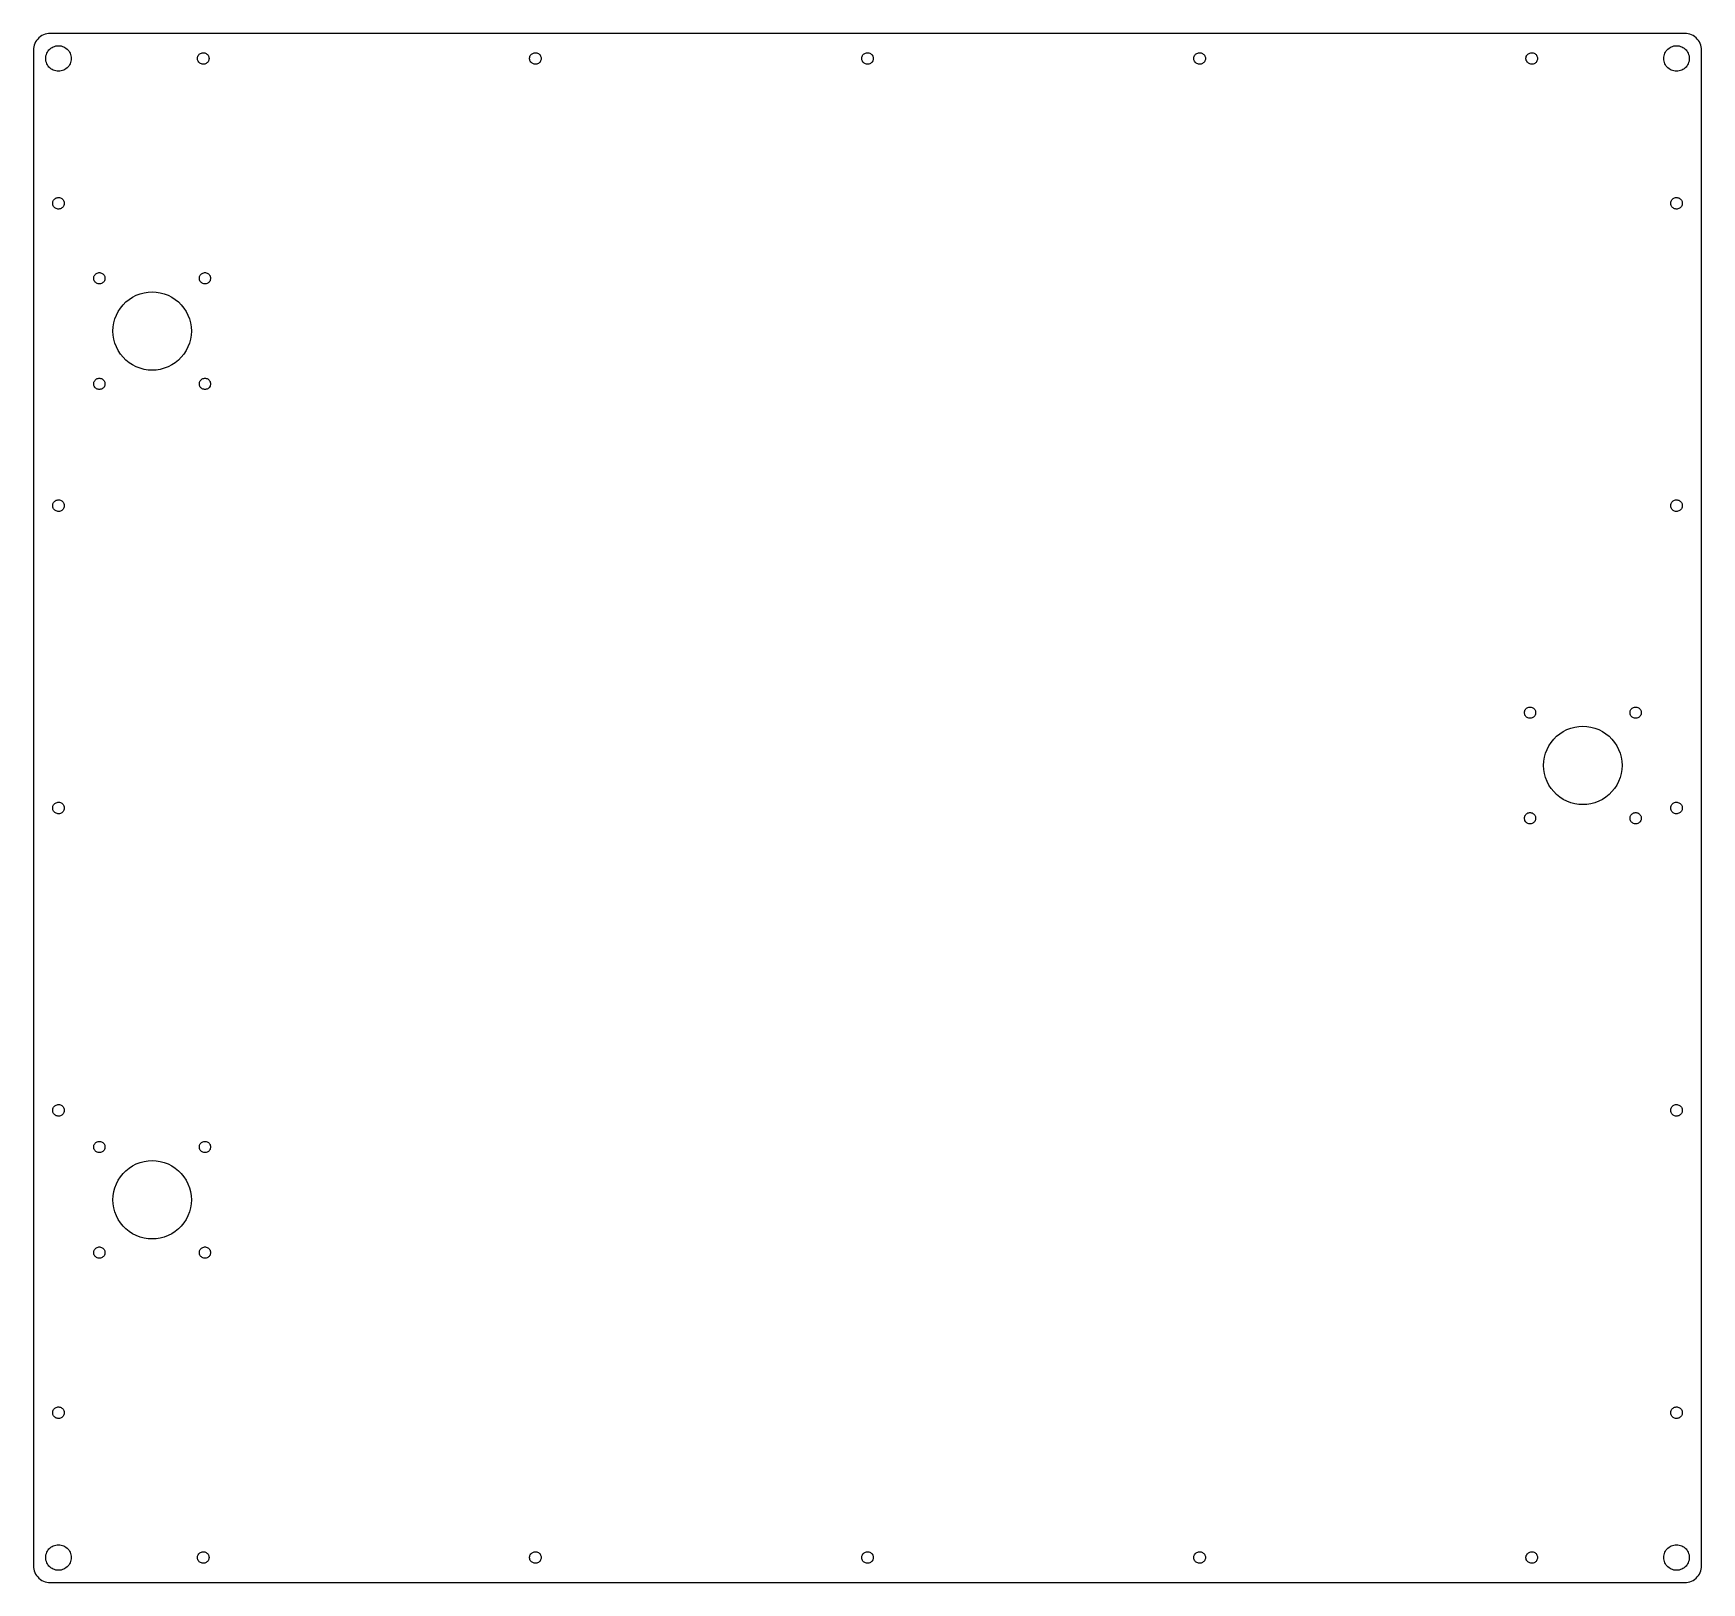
# Model space of a CAD drawing. Header units: metres. Extents: x -245 to 245, y -227 to 227.
import ezdxf

# ---------------------------------------------------------------- set-up
doc = ezdxf.new("R2010")
doc.units = ezdxf.units.M

msp = doc.modelspace()

# ---------------------------------------------------------------- linework, layer by layer
for p, q in [((-243.92, 225.314), (-244.205, 224.875)), ((-243.591, 225.721), (-243.92, 225.314)), ((-243.221, 226.091), (-243.591, 225.721)), ((-242.814, 226.42), (-243.221, 226.091)), ((-242.375, 226.705), (-242.814, 226.42)), ((-241.909, 226.943), (-242.375, 226.705)), ((-241.42, 227.13), (-241.909, 226.943)), ((-240.915, 227.266), (-241.42, 227.13)), ((-240.398, 227.348), (-240.915, 227.266)), ((-239.875, 227.375), (-240.398, 227.348)), ((239.875, 227.375), (-239.875, 227.375)), ((240.398, 227.348), (239.875, 227.375)), ((240.915, 227.266), (240.398, 227.348)), ((241.42, 227.13), (240.915, 227.266)), ((241.909, 226.943), (241.42, 227.13)), ((242.375, 226.705), (241.909, 226.943)), ((242.814, 226.42), (242.375, 226.705)), ((243.221, 226.091), (242.814, 226.42)), ((243.591, 225.721), (243.221, 226.091)), ((243.92, 225.314), (243.591, 225.721)), ((244.205, 224.875), (243.92, 225.314)), ((-244.848, 222.898), (-244.875, 222.375)), ((-244.875, 222.375), (-244.875, -222.375)), ((-244.766, 223.415), (-244.848, 222.898)), ((-244.63, 223.92), (-244.766, 223.415)), ((-244.443, 224.409), (-244.63, 223.92)), ((-244.205, 224.875), (-244.443, 224.409)), ((-241.25, 220), (-241.229, 220.392)), ((-241.229, 220.392), (-241.168, 220.78)), ((-241.168, 220.78), (-241.066, 221.159)), ((-241.066, 221.159), (-240.926, 221.525)), ((-240.926, 221.525), (-240.748, 221.875)), ((-240.748, 221.875), (-240.534, 222.204)), ((-240.534, 222.204), (-240.287, 222.509)), ((-240.287, 222.509), (-240.009, 222.787)), ((-240.009, 222.787), (-239.704, 223.034)), ((-239.704, 223.034), (-239.375, 223.248)), ((-239.375, 223.248), (-239.025, 223.426)), ((-239.025, 223.426), (-238.659, 223.566)), ((-238.659, 223.566), (-238.28, 223.668)), ((-238.28, 223.668), (-237.892, 223.729)), ((-237.892, 223.729), (-237.5, 223.75)), ((-237.5, 223.75), (-237.108, 223.729)), ((-237.108, 223.729), (-236.72, 223.668)), ((-236.72, 223.668), (-236.341, 223.566)), ((-236.341, 223.566), (-235.975, 223.426)), ((-235.975, 223.426), (-235.625, 223.248)), ((-235.625, 223.248), (-235.296, 223.034)), ((-235.296, 223.034), (-234.991, 222.787)), ((-234.991, 222.787), (-234.713, 222.509)), ((-234.713, 222.509), (-234.466, 222.204)), ((-234.466, 222.204), (-234.252, 221.875)), ((-234.252, 221.875), (-234.074, 221.525)), ((-234.074, 221.525), (-233.934, 221.159)), ((-233.934, 221.159), (-233.832, 220.78)), ((-233.832, 220.78), (-233.771, 220.392)), ((-233.771, 220.392), (-233.75, 220)), ((-196.659, 220.37), (-196.588, 220.607)), ((-196.588, 220.607), (-196.482, 220.832)), ((-196.482, 220.832), (-196.346, 221.039)), ((-196.346, 221.039), (-196.18, 221.224)), ((-196.18, 221.224), (-195.989, 221.383)), ((-195.989, 221.383), (-195.777, 221.512)), ((-195.777, 221.512), (-195.549, 221.609)), ((-195.549, 221.609), (-195.309, 221.672)), ((-195.309, 221.672), (-195.062, 221.699)), ((-195.062, 221.699), (-194.814, 221.69)), ((-194.814, 221.69), (-194.57, 221.645)), ((-194.57, 221.645), (-194.335, 221.565)), ((-194.335, 221.565), (-194.114, 221.451)), ((-194.114, 221.451), (-193.913, 221.307)), ((-193.913, 221.307), (-193.734, 221.134)), ((-193.734, 221.134), (-193.582, 220.938)), ((-193.582, 220.938), (-193.461, 220.722)), ((-193.461, 220.722), (-193.372, 220.49)), ((-193.372, 220.49), (-193.318, 220.248)), ((-99.1593, 220.37), (-99.0878, 220.607)), ((-99.0878, 220.607), (-98.9825, 220.832)), ((-98.9825, 220.832), (-98.8455, 221.039)), ((-98.8455, 221.039), (-98.6799, 221.224)), ((-98.6799, 221.224), (-98.4892, 221.383)), ((-98.4892, 221.383), (-98.2773, 221.512)), ((-98.2773, 221.512), (-98.0489, 221.609)), ((-98.0489, 221.609), (-97.8088, 221.672)), ((-97.8088, 221.672), (-97.5621, 221.699)), ((-97.5621, 221.699), (-97.3141, 221.69)), ((-97.3141, 221.69), (-97.07, 221.645)), ((-97.07, 221.645), (-96.8351, 221.565)), ((-96.8351, 221.565), (-96.6144, 221.451)), ((-96.6144, 221.451), (-96.4126, 221.307)), ((-96.4126, 221.307), (-96.2339, 221.134)), ((-96.2339, 221.134), (-96.0822, 220.938)), ((-96.0822, 220.938), (-95.9607, 220.722)), ((-95.9607, 220.722), (-95.8721, 220.49)), ((-95.8721, 220.49), (-95.8181, 220.248)), ((-1.65932, 220.37), (-1.58781, 220.607)), ((-1.58781, 220.607), (-1.48248, 220.832)), ((-1.48248, 220.832), (-1.34554, 221.039)), ((-1.34554, 221.039), (-1.17992, 221.224)), ((-1.17992, 221.224), (-0.98915, 221.383)), ((-0.98915, 221.383), (-0.7773, 221.512)), ((-0.7773, 221.512), (-0.54889, 221.609)), ((-0.54889, 221.609), (-0.30878, 221.672)), ((-0.30878, 221.672), (-0.06207, 221.699)), ((-0.06207, 221.699), (0.18593, 221.69)), ((0.18593, 221.69), (0.42998, 221.645)), ((0.42998, 221.645), (0.66487, 221.565)), ((0.66487, 221.565), (0.88559, 221.451)), ((0.88559, 221.451), (1.08743, 221.307)), ((1.08743, 221.307), (1.2661, 221.134)), ((1.2661, 221.134), (1.41779, 220.938)), ((1.41779, 220.938), (1.53926, 220.722)), ((1.53926, 220.722), (1.62791, 220.49)), ((1.62791, 220.49), (1.68187, 220.248)), ((95.8407, 220.37), (95.9122, 220.607)), ((95.9122, 220.607), (96.0175, 220.832)), ((96.0175, 220.832), (96.1544, 221.039)), ((96.1544, 221.039), (96.3201, 221.224)), ((96.3201, 221.224), (96.5108, 221.383)), ((96.5108, 221.383), (96.7227, 221.512)), ((96.7227, 221.512), (96.9511, 221.609)), ((96.9511, 221.609), (97.1912, 221.672)), ((97.1912, 221.672), (97.4379, 221.699)), ((97.4379, 221.699), (97.6859, 221.69)), ((97.6859, 221.69), (97.93, 221.645)), ((97.93, 221.645), (98.1649, 221.565)), ((98.1649, 221.565), (98.3856, 221.451)), ((98.3856, 221.451), (98.5874, 221.307)), ((98.5874, 221.307), (98.7661, 221.134)), ((98.7661, 221.134), (98.9178, 220.938)), ((98.9178, 220.938), (99.0393, 220.722)), ((99.0393, 220.722), (99.1279, 220.49)), ((99.1279, 220.49), (99.1819, 220.248)), ((193.341, 220.37), (193.412, 220.607)), ((193.412, 220.607), (193.518, 220.832)), ((193.518, 220.832), (193.654, 221.039)), ((193.654, 221.039), (193.82, 221.224)), ((193.82, 221.224), (194.011, 221.383)), ((194.011, 221.383), (194.223, 221.512)), ((194.223, 221.512), (194.451, 221.609)), ((194.451, 221.609), (194.691, 221.672)), ((194.691, 221.672), (194.938, 221.699)), ((194.938, 221.699), (195.186, 221.69)), ((195.186, 221.69), (195.43, 221.645)), ((195.43, 221.645), (195.665, 221.565)), ((195.665, 221.565), (195.886, 221.451)), ((195.886, 221.451), (196.087, 221.307)), ((196.087, 221.307), (196.266, 221.134)), ((196.266, 221.134), (196.418, 220.938)), ((196.418, 220.938), (196.539, 220.722)), ((196.539, 220.722), (196.628, 220.49)), ((196.628, 220.49), (196.682, 220.248)), ((233.75, 220), (233.771, 220.392)), ((233.771, 220.392), (233.832, 220.78)), ((233.832, 220.78), (233.934, 221.159)), ((233.934, 221.159), (234.074, 221.525)), ((234.074, 221.525), (234.252, 221.875)), ((234.252, 221.875), (234.466, 222.204)), ((234.466, 222.204), (234.713, 222.509)), ((234.713, 222.509), (234.991, 222.787)), ((234.991, 222.787), (235.296, 223.034)), ((235.296, 223.034), (235.625, 223.248)), ((235.625, 223.248), (235.975, 223.426)), ((235.975, 223.426), (236.341, 223.566)), ((236.341, 223.566), (236.72, 223.668)), ((236.72, 223.668), (237.108, 223.729)), ((237.108, 223.729), (237.5, 223.75)), ((237.5, 223.75), (237.892, 223.729)), ((237.892, 223.729), (238.28, 223.668)), ((238.28, 223.668), (238.659, 223.566)), ((238.659, 223.566), (239.025, 223.426)), ((239.025, 223.426), (239.375, 223.248)), ((239.375, 223.248), (239.704, 223.034)), ((239.704, 223.034), (240.009, 222.787)), ((240.009, 222.787), (240.287, 222.509)), ((240.287, 222.509), (240.534, 222.204)), ((240.534, 222.204), (240.748, 221.875)), ((240.748, 221.875), (240.926, 221.525)), ((240.926, 221.525), (241.066, 221.159)), ((241.066, 221.159), (241.168, 220.78)), ((241.168, 220.78), (241.229, 220.392)), ((241.229, 220.392), (241.25, 220)), ((244.443, 224.409), (244.205, 224.875)), ((244.63, 223.92), (244.443, 224.409)), ((244.766, 223.415), (244.63, 223.92)), ((244.848, 222.898), (244.766, 223.415)), ((244.875, 222.375), (244.848, 222.898)), ((244.875, -222.375), (244.875, 222.375)), ((-241.229, 219.608), (-241.25, 220)), ((-241.168, 219.22), (-241.229, 219.608)), ((-241.066, 218.841), (-241.168, 219.22)), ((-240.926, 218.475), (-241.066, 218.841)), ((-240.748, 218.125), (-240.926, 218.475)), ((-240.534, 217.796), (-240.748, 218.125)), ((-240.287, 217.491), (-240.534, 217.796)), ((-240.009, 217.213), (-240.287, 217.491)), ((-239.704, 216.966), (-240.009, 217.213)), ((-239.375, 216.752), (-239.704, 216.966)), ((-239.025, 216.574), (-239.375, 216.752)), ((-238.659, 216.434), (-239.025, 216.574)), ((-238.28, 216.332), (-238.659, 216.434)), ((-237.892, 216.271), (-238.28, 216.332)), ((-237.5, 216.25), (-237.892, 216.271)), ((-237.108, 216.271), (-237.5, 216.25)), ((-236.72, 216.332), (-237.108, 216.271)), ((-236.341, 216.434), (-236.72, 216.332)), ((-235.975, 216.574), (-236.341, 216.434)), ((-235.625, 216.752), (-235.975, 216.574)), ((-235.296, 216.966), (-235.625, 216.752)), ((-234.991, 217.213), (-235.296, 216.966)), ((-234.713, 217.491), (-234.991, 217.213)), ((-234.466, 217.796), (-234.713, 217.491)), ((-234.252, 218.125), (-234.466, 217.796)), ((-234.074, 218.475), (-234.252, 218.125)), ((-233.934, 218.841), (-234.074, 218.475)), ((-233.832, 219.22), (-233.934, 218.841)), ((-233.771, 219.608), (-233.832, 219.22)), ((-233.75, 220), (-233.771, 219.608)), ((-196.695, 220.124), (-196.659, 220.37)), ((-196.695, 219.876), (-196.695, 220.124)), ((-196.659, 219.63), (-196.695, 219.876)), ((-196.588, 219.393), (-196.659, 219.63)), ((-196.482, 219.168), (-196.588, 219.393)), ((-196.346, 218.961), (-196.482, 219.168)), ((-196.18, 218.776), (-196.346, 218.961)), ((-195.989, 218.617), (-196.18, 218.776)), ((-195.777, 218.488), (-195.989, 218.617)), ((-195.549, 218.391), (-195.777, 218.488)), ((-195.309, 218.328), (-195.549, 218.391)), ((-195.062, 218.301), (-195.309, 218.328)), ((-194.814, 218.31), (-195.062, 218.301)), ((-194.57, 218.355), (-194.814, 218.31)), ((-194.335, 218.435), (-194.57, 218.355)), ((-194.114, 218.549), (-194.335, 218.435)), ((-193.913, 218.693), (-194.114, 218.549)), ((-193.734, 218.866), (-193.913, 218.693)), ((-193.582, 219.062), (-193.734, 218.866)), ((-193.461, 219.278), (-193.582, 219.062)), ((-193.372, 219.51), (-193.461, 219.278)), ((-193.318, 219.752), (-193.372, 219.51)), ((-193.318, 220.248), (-193.3, 220)), ((-193.3, 220), (-193.318, 219.752)), ((-99.1955, 220.124), (-99.1593, 220.37)), ((-99.1955, 219.876), (-99.1955, 220.124)), ((-99.1593, 219.63), (-99.1955, 219.876)), ((-99.0878, 219.393), (-99.1593, 219.63)), ((-98.9825, 219.168), (-99.0878, 219.393)), ((-98.8455, 218.961), (-98.9825, 219.168)), ((-98.6799, 218.776), (-98.8455, 218.961)), ((-98.4892, 218.617), (-98.6799, 218.776)), ((-98.2773, 218.488), (-98.4892, 218.617)), ((-98.0489, 218.391), (-98.2773, 218.488)), ((-97.8088, 218.328), (-98.0489, 218.391)), ((-97.5621, 218.301), (-97.8088, 218.328)), ((-97.3141, 218.31), (-97.5621, 218.301)), ((-97.07, 218.355), (-97.3141, 218.31)), ((-96.8351, 218.435), (-97.07, 218.355)), ((-96.6144, 218.549), (-96.8351, 218.435)), ((-96.4126, 218.693), (-96.6144, 218.549)), ((-96.2339, 218.866), (-96.4126, 218.693)), ((-96.0822, 219.062), (-96.2339, 218.866)), ((-95.9607, 219.278), (-96.0822, 219.062)), ((-95.8721, 219.51), (-95.9607, 219.278)), ((-95.8181, 219.752), (-95.8721, 219.51)), ((-95.8181, 220.248), (-95.8, 220)), ((-95.8, 220), (-95.8181, 219.752)), ((-1.69545, 220.124), (-1.65932, 220.37)), ((-1.69545, 219.876), (-1.69545, 220.124)), ((-1.65932, 219.63), (-1.69545, 219.876)), ((-1.58781, 219.393), (-1.65932, 219.63)), ((-1.48248, 219.168), (-1.58781, 219.393)), ((-1.34554, 218.961), (-1.48248, 219.168)), ((-1.17992, 218.776), (-1.34554, 218.961)), ((-0.98915, 218.617), (-1.17992, 218.776)), ((-0.7773, 218.488), (-0.98915, 218.617)), ((-0.54889, 218.391), (-0.7773, 218.488)), ((-0.30878, 218.328), (-0.54889, 218.391)), ((-0.06207, 218.301), (-0.30878, 218.328)), ((0.18593, 218.31), (-0.06207, 218.301)), ((0.42998, 218.355), (0.18593, 218.31)), ((0.66487, 218.435), (0.42998, 218.355)), ((0.88559, 218.549), (0.66487, 218.435)), ((1.08743, 218.693), (0.88559, 218.549)), ((1.2661, 218.866), (1.08743, 218.693)), ((1.41779, 219.062), (1.2661, 218.866)), ((1.53926, 219.278), (1.41779, 219.062)), ((1.62791, 219.51), (1.53926, 219.278)), ((1.68187, 219.752), (1.62791, 219.51)), ((1.68187, 220.248), (1.7, 220)), ((1.7, 220), (1.68187, 219.752)), ((95.8045, 220.124), (95.8407, 220.37)), ((95.8045, 219.876), (95.8045, 220.124)), ((95.8407, 219.63), (95.8045, 219.876)), ((95.9122, 219.393), (95.8407, 219.63)), ((96.0175, 219.168), (95.9122, 219.393)), ((96.1544, 218.961), (96.0175, 219.168)), ((96.3201, 218.776), (96.1544, 218.961)), ((96.5108, 218.617), (96.3201, 218.776)), ((96.7227, 218.488), (96.5108, 218.617)), ((96.9511, 218.391), (96.7227, 218.488)), ((97.1912, 218.328), (96.9511, 218.391)), ((97.4379, 218.301), (97.1912, 218.328)), ((97.6859, 218.31), (97.4379, 218.301)), ((97.93, 218.355), (97.6859, 218.31)), ((98.1649, 218.435), (97.93, 218.355)), ((98.3856, 218.549), (98.1649, 218.435)), ((98.5874, 218.693), (98.3856, 218.549)), ((98.7661, 218.866), (98.5874, 218.693)), ((98.9178, 219.062), (98.7661, 218.866)), ((99.0393, 219.278), (98.9178, 219.062)), ((99.1279, 219.51), (99.0393, 219.278)), ((99.1819, 219.752), (99.1279, 219.51)), ((99.1819, 220.248), (99.2, 220)), ((99.2, 220), (99.1819, 219.752)), ((193.305, 220.124), (193.341, 220.37)), ((193.305, 219.876), (193.305, 220.124)), ((193.341, 219.63), (193.305, 219.876)), ((193.412, 219.393), (193.341, 219.63)), ((193.518, 219.168), (193.412, 219.393)), ((193.654, 218.961), (193.518, 219.168)), ((193.82, 218.776), (193.654, 218.961)), ((194.011, 218.617), (193.82, 218.776)), ((194.223, 218.488), (194.011, 218.617)), ((194.451, 218.391), (194.223, 218.488)), ((194.691, 218.328), (194.451, 218.391)), ((194.938, 218.301), (194.691, 218.328)), ((195.186, 218.31), (194.938, 218.301)), ((195.43, 218.355), (195.186, 218.31)), ((195.665, 218.435), (195.43, 218.355)), ((195.886, 218.549), (195.665, 218.435)), ((196.087, 218.693), (195.886, 218.549)), ((196.266, 218.866), (196.087, 218.693)), ((196.418, 219.062), (196.266, 218.866)), ((196.539, 219.278), (196.418, 219.062)), ((196.628, 219.51), (196.539, 219.278)), ((196.682, 219.752), (196.628, 219.51)), ((196.682, 220.248), (196.7, 220)), ((196.7, 220), (196.682, 219.752)), ((233.771, 219.608), (233.75, 220)), ((233.832, 219.22), (233.771, 219.608)), ((233.934, 218.841), (233.832, 219.22)), ((234.074, 218.475), (233.934, 218.841)), ((234.252, 218.125), (234.074, 218.475)), ((234.466, 217.796), (234.252, 218.125)), ((234.713, 217.491), (234.466, 217.796)), ((234.991, 217.213), (234.713, 217.491)), ((235.296, 216.966), (234.991, 217.213)), ((235.625, 216.752), (235.296, 216.966)), ((235.975, 216.574), (235.625, 216.752)), ((236.341, 216.434), (235.975, 216.574)), ((236.72, 216.332), (236.341, 216.434)), ((237.108, 216.271), (236.72, 216.332)), ((237.5, 216.25), (237.108, 216.271)), ((237.892, 216.271), (237.5, 216.25)), ((238.28, 216.332), (237.892, 216.271)), ((238.659, 216.434), (238.28, 216.332)), ((239.025, 216.574), (238.659, 216.434)), ((239.375, 216.752), (239.025, 216.574)), ((239.704, 216.966), (239.375, 216.752)), ((240.009, 217.213), (239.704, 216.966)), ((240.287, 217.491), (240.009, 217.213)), ((240.534, 217.796), (240.287, 217.491)), ((240.748, 218.125), (240.534, 217.796)), ((240.926, 218.475), (240.748, 218.125)), ((241.066, 218.841), (240.926, 218.475)), ((241.168, 219.22), (241.066, 218.841)), ((241.229, 219.608), (241.168, 219.22)), ((241.25, 220), (241.229, 219.608)), ((-239.2, 177.5), (-239.182, 177.748)), ((-239.182, 177.252), (-239.2, 177.5)), ((-239.182, 177.748), (-239.128, 177.99)), ((-239.128, 177.01), (-239.182, 177.252)), ((-239.128, 177.99), (-239.039, 178.222)), ((-239.039, 176.778), (-239.128, 177.01)), ((-239.039, 178.222), (-238.918, 178.438)), ((-238.918, 176.562), (-239.039, 176.778)), ((-238.918, 178.438), (-238.766, 178.634)), ((-238.766, 176.366), (-238.918, 176.562)), ((-238.766, 178.634), (-238.587, 178.807)), ((-238.587, 176.193), (-238.766, 176.366)), ((-238.587, 178.807), (-238.386, 178.951)), ((-238.386, 178.951), (-238.165, 179.065)), ((-238.165, 179.065), (-237.93, 179.145)), ((-237.93, 179.145), (-237.686, 179.19)), ((-237.686, 179.19), (-237.438, 179.199)), ((-237.438, 179.199), (-237.191, 179.172)), ((-237.191, 179.172), (-236.951, 179.109)), ((-236.951, 179.109), (-236.723, 179.012)), ((-236.723, 179.012), (-236.511, 178.883)), ((-236.511, 178.883), (-236.32, 178.724)), ((-236.32, 178.724), (-236.154, 178.539)), ((-236.154, 176.461), (-236.32, 176.276)), ((-236.154, 178.539), (-236.018, 178.332)), ((-236.018, 176.668), (-236.154, 176.461)), ((-236.018, 178.332), (-235.912, 178.107)), ((-235.912, 176.893), (-236.018, 176.668)), ((-235.912, 178.107), (-235.841, 177.87)), ((-235.841, 177.13), (-235.912, 176.893)), ((-235.841, 177.87), (-235.805, 177.624)), ((-235.805, 177.376), (-235.841, 177.13)), ((-235.805, 177.624), (-235.805, 177.376)), ((235.805, 177.624), (235.841, 177.87)), ((235.805, 177.376), (235.805, 177.624)), ((235.841, 177.13), (235.805, 177.376)), ((235.841, 177.87), (235.912, 178.107)), ((235.912, 176.893), (235.841, 177.13)), ((235.912, 178.107), (236.018, 178.332)), ((236.018, 176.668), (235.912, 176.893)), ((236.018, 178.332), (236.154, 178.539)), ((236.154, 176.461), (236.018, 176.668)), ((236.154, 178.539), (236.32, 178.724)), ((236.32, 176.276), (236.154, 176.461)), ((236.32, 178.724), (236.511, 178.883)), ((236.511, 178.883), (236.723, 179.012)), ((236.723, 179.012), (236.951, 179.109)), ((236.951, 179.109), (237.191, 179.172)), ((237.191, 179.172), (237.438, 179.199)), ((237.438, 179.199), (237.686, 179.19)), ((237.686, 179.19), (237.93, 179.145)), ((237.93, 179.145), (238.165, 179.065)), ((238.165, 179.065), (238.386, 178.951)), ((238.386, 178.951), (238.587, 178.807)), ((238.587, 178.807), (238.766, 178.634)), ((238.766, 176.366), (238.587, 176.193)), ((238.766, 178.634), (238.918, 178.438)), ((238.918, 176.562), (238.766, 176.366)), ((238.918, 178.438), (239.039, 178.222)), ((239.039, 176.778), (238.918, 176.562)), ((239.039, 178.222), (239.128, 177.99)), ((239.128, 177.01), (239.039, 176.778)), ((239.128, 177.99), (239.182, 177.748)), ((239.182, 177.252), (239.128, 177.01)), ((239.182, 177.748), (239.2, 177.5)), ((239.2, 177.5), (239.182, 177.252)), ((-238.386, 176.049), (-238.587, 176.193)), ((-238.165, 175.935), (-238.386, 176.049)), ((-237.93, 175.855), (-238.165, 175.935)), ((-237.686, 175.81), (-237.93, 175.855)), ((-237.438, 175.801), (-237.686, 175.81)), ((-237.191, 175.828), (-237.438, 175.801)), ((-236.951, 175.891), (-237.191, 175.828)), ((-236.723, 175.988), (-236.951, 175.891)), ((-236.511, 176.117), (-236.723, 175.988)), ((-236.32, 176.276), (-236.511, 176.117)), ((236.511, 176.117), (236.32, 176.276)), ((236.723, 175.988), (236.511, 176.117)), ((236.951, 175.891), (236.723, 175.988)), ((237.191, 175.828), (236.951, 175.891)), ((237.438, 175.801), (237.191, 175.828)), ((237.686, 175.81), (237.438, 175.801)), ((237.93, 175.855), (237.686, 175.81)), ((238.165, 175.935), (237.93, 175.855)), ((238.386, 176.049), (238.165, 175.935)), ((238.587, 176.193), (238.386, 176.049)), ((-226.71, 156.622), (-226.529, 156.79)), ((-226.529, 156.79), (-226.325, 156.929)), ((-226.325, 156.929), (-226.103, 157.036)), ((-226.103, 157.036), (-225.867, 157.109)), ((-225.867, 157.109), (-225.623, 157.145)), ((-225.623, 157.145), (-225.377, 157.145)), ((-225.377, 157.145), (-225.133, 157.109)), ((-225.133, 157.109), (-224.897, 157.036)), ((-224.897, 157.036), (-224.675, 156.929)), ((-224.675, 156.929), (-224.471, 156.79)), ((-224.471, 156.79), (-224.29, 156.622)), ((-195.71, 156.622), (-195.529, 156.79)), ((-195.529, 156.79), (-195.325, 156.929)), ((-195.325, 156.929), (-195.103, 157.036)), ((-195.103, 157.036), (-194.867, 157.109)), ((-194.867, 157.109), (-194.623, 157.145)), ((-194.623, 157.145), (-194.377, 157.145)), ((-194.377, 157.145), (-194.133, 157.109)), ((-194.133, 157.109), (-193.897, 157.036)), ((-193.897, 157.036), (-193.675, 156.929)), ((-193.675, 156.929), (-193.471, 156.79)), ((-193.471, 156.79), (-193.29, 156.622)), ((-227.15, 155.5), (-227.132, 155.746)), ((-227.132, 155.254), (-227.15, 155.5)), ((-227.132, 155.746), (-227.077, 155.986)), ((-227.077, 155.014), (-227.132, 155.254)), ((-227.077, 155.986), (-226.987, 156.216)), ((-226.987, 154.784), (-227.077, 155.014)), ((-226.987, 156.216), (-226.863, 156.429)), ((-226.863, 154.571), (-226.987, 154.784)), ((-226.863, 156.429), (-226.71, 156.622)), ((-226.71, 154.378), (-226.863, 154.571)), ((-226.529, 154.21), (-226.71, 154.378)), ((-226.325, 154.071), (-226.529, 154.21)), ((-226.103, 153.964), (-226.325, 154.071)), ((-225.867, 153.891), (-226.103, 153.964)), ((-225.623, 153.855), (-225.867, 153.891)), ((-225.377, 153.855), (-225.623, 153.855)), ((-225.133, 153.891), (-225.377, 153.855)), ((-224.897, 153.964), (-225.133, 153.891)), ((-224.675, 154.071), (-224.897, 153.964)), ((-224.471, 154.21), (-224.675, 154.071)), ((-224.29, 154.378), (-224.471, 154.21)), ((-224.29, 156.622), (-224.137, 156.429)), ((-224.137, 154.571), (-224.29, 154.378)), ((-224.137, 156.429), (-224.013, 156.216)), ((-224.013, 154.784), (-224.137, 154.571)), ((-224.013, 156.216), (-223.923, 155.986)), ((-223.923, 155.014), (-224.013, 154.784)), ((-223.923, 155.986), (-223.868, 155.746)), ((-223.868, 155.254), (-223.923, 155.014)), ((-223.868, 155.746), (-223.85, 155.5)), ((-223.85, 155.5), (-223.868, 155.254)), ((-196.15, 155.5), (-196.132, 155.746)), ((-196.132, 155.254), (-196.15, 155.5)), ((-196.132, 155.746), (-196.077, 155.986)), ((-196.077, 155.014), (-196.132, 155.254)), ((-196.077, 155.986), (-195.987, 156.216)), ((-195.987, 154.784), (-196.077, 155.014)), ((-195.987, 156.216), (-195.863, 156.429)), ((-195.863, 154.571), (-195.987, 154.784)), ((-195.863, 156.429), (-195.71, 156.622)), ((-195.71, 154.378), (-195.863, 154.571)), ((-195.529, 154.21), (-195.71, 154.378)), ((-195.325, 154.071), (-195.529, 154.21)), ((-195.103, 153.964), (-195.325, 154.071)), ((-194.867, 153.891), (-195.103, 153.964)), ((-194.623, 153.855), (-194.867, 153.891)), ((-194.377, 153.855), (-194.623, 153.855)), ((-194.133, 153.891), (-194.377, 153.855)), ((-193.897, 153.964), (-194.133, 153.891)), ((-193.675, 154.071), (-193.897, 153.964)), ((-193.471, 154.21), (-193.675, 154.071)), ((-193.29, 154.378), (-193.471, 154.21)), ((-193.29, 156.622), (-193.137, 156.429)), ((-193.137, 154.571), (-193.29, 154.378)), ((-193.137, 156.429), (-193.013, 156.216)), ((-193.013, 154.784), (-193.137, 154.571)), ((-193.013, 156.216), (-192.923, 155.986)), ((-192.923, 155.014), (-193.013, 154.784)), ((-192.923, 155.986), (-192.868, 155.746)), ((-192.868, 155.254), (-192.923, 155.014)), ((-192.868, 155.746), (-192.85, 155.5)), ((-192.85, 155.5), (-192.868, 155.254)), ((-219.304, 146.76), (-218.546, 147.695)), ((-218.546, 147.695), (-217.695, 148.546)), ((-217.695, 148.546), (-216.76, 149.304)), ((-216.76, 149.304), (-215.75, 149.959)), ((-215.75, 149.959), (-214.677, 150.506)), ((-214.677, 150.506), (-213.554, 150.937)), ((-213.554, 150.937), (-212.391, 151.249)), ((-212.391, 151.249), (-211.202, 151.437)), ((-211.202, 151.437), (-210, 151.5)), ((-210, 151.5), (-208.798, 151.437)), ((-208.798, 151.437), (-207.609, 151.249)), ((-207.609, 151.249), (-206.446, 150.937)), ((-206.446, 150.937), (-205.323, 150.506)), ((-205.323, 150.506), (-204.25, 149.959)), ((-204.25, 149.959), (-203.24, 149.304)), ((-203.24, 149.304), (-202.305, 148.546)), ((-202.305, 148.546), (-201.454, 147.695)), ((-201.454, 147.695), (-200.696, 146.76)), ((-221.437, 141.202), (-221.249, 142.391)), ((-221.249, 142.391), (-220.937, 143.554)), ((-220.937, 143.554), (-220.506, 144.677)), ((-220.506, 144.677), (-219.959, 145.75)), ((-219.959, 145.75), (-219.304, 146.76)), ((-200.696, 146.76), (-200.041, 145.75)), ((-200.041, 145.75), (-199.494, 144.677)), ((-199.494, 144.677), (-199.063, 143.554)), ((-199.063, 143.554), (-198.751, 142.391)), ((-198.751, 142.391), (-198.563, 141.202)), ((-221.5, 140), (-221.437, 141.202)), ((-221.437, 138.798), (-221.5, 140)), ((-221.249, 137.609), (-221.437, 138.798)), ((-220.937, 136.446), (-221.249, 137.609)), ((-198.751, 137.609), (-199.063, 136.446)), ((-198.563, 138.798), (-198.751, 137.609)), ((-198.563, 141.202), (-198.5, 140)), ((-198.5, 140), (-198.563, 138.798)), ((-220.506, 135.323), (-220.937, 136.446)), ((-219.959, 134.25), (-220.506, 135.323)), ((-219.304, 133.24), (-219.959, 134.25)), ((-218.546, 132.305), (-219.304, 133.24)), ((-217.695, 131.454), (-218.546, 132.305)), ((-201.454, 132.305), (-202.305, 131.454)), ((-200.696, 133.24), (-201.454, 132.305)), ((-200.041, 134.25), (-200.696, 133.24)), ((-199.494, 135.323), (-200.041, 134.25)), ((-199.063, 136.446), (-199.494, 135.323)), ((-216.76, 130.696), (-217.695, 131.454)), ((-215.75, 130.041), (-216.76, 130.696)), ((-214.677, 129.494), (-215.75, 130.041)), ((-213.554, 129.063), (-214.677, 129.494)), ((-212.391, 128.751), (-213.554, 129.063)), ((-211.202, 128.563), (-212.391, 128.751)), ((-210, 128.5), (-211.202, 128.563)), ((-208.798, 128.563), (-210, 128.5)), ((-207.609, 128.751), (-208.798, 128.563)), ((-206.446, 129.063), (-207.609, 128.751)), ((-205.323, 129.494), (-206.446, 129.063)), ((-204.25, 130.041), (-205.323, 129.494)), ((-203.24, 130.696), (-204.25, 130.041)), ((-202.305, 131.454), (-203.24, 130.696)), ((-227.15, 124.5), (-227.132, 124.746)), ((-227.132, 124.254), (-227.15, 124.5)), ((-227.132, 124.746), (-227.077, 124.986)), ((-227.077, 124.014), (-227.132, 124.254)), ((-227.077, 124.986), (-226.987, 125.216)), ((-226.987, 123.784), (-227.077, 124.014)), ((-226.987, 125.216), (-226.863, 125.429)), ((-226.863, 123.571), (-226.987, 123.784)), ((-226.863, 125.429), (-226.71, 125.622)), ((-226.71, 123.378), (-226.863, 123.571)), ((-226.71, 125.622), (-226.529, 125.79)), ((-226.529, 123.21), (-226.71, 123.378)), ((-226.529, 125.79), (-226.325, 125.929)), ((-226.325, 123.071), (-226.529, 123.21)), ((-226.325, 125.929), (-226.103, 126.036)), ((-226.103, 122.964), (-226.325, 123.071)), ((-226.103, 126.036), (-225.867, 126.109)), ((-225.867, 122.891), (-226.103, 122.964)), ((-225.867, 126.109), (-225.623, 126.145)), ((-225.623, 122.855), (-225.867, 122.891)), ((-225.623, 126.145), (-225.377, 126.145)), ((-225.377, 122.855), (-225.623, 122.855)), ((-225.377, 126.145), (-225.133, 126.109)), ((-225.133, 122.891), (-225.377, 122.855)), ((-225.133, 126.109), (-224.897, 126.036)), ((-224.897, 122.964), (-225.133, 122.891)), ((-224.897, 126.036), (-224.675, 125.929)), ((-224.675, 123.071), (-224.897, 122.964)), ((-224.675, 125.929), (-224.471, 125.79)), ((-224.471, 123.21), (-224.675, 123.071)), ((-224.471, 125.79), (-224.29, 125.622)), ((-224.29, 123.378), (-224.471, 123.21)), ((-224.29, 125.622), (-224.137, 125.429)), ((-224.137, 123.571), (-224.29, 123.378)), ((-224.137, 125.429), (-224.013, 125.216)), ((-224.013, 123.784), (-224.137, 123.571)), ((-224.013, 125.216), (-223.923, 124.986)), ((-223.923, 124.014), (-224.013, 123.784)), ((-223.923, 124.986), (-223.868, 124.746)), ((-223.868, 124.254), (-223.923, 124.014)), ((-223.868, 124.746), (-223.85, 124.5)), ((-223.85, 124.5), (-223.868, 124.254)), ((-196.15, 124.5), (-196.132, 124.746)), ((-196.132, 124.254), (-196.15, 124.5)), ((-196.132, 124.746), (-196.077, 124.986)), ((-196.077, 124.014), (-196.132, 124.254)), ((-196.077, 124.986), (-195.987, 125.216)), ((-195.987, 123.784), (-196.077, 124.014)), ((-195.987, 125.216), (-195.863, 125.429)), ((-195.863, 123.571), (-195.987, 123.784)), ((-195.863, 125.429), (-195.71, 125.622)), ((-195.71, 123.378), (-195.863, 123.571)), ((-195.71, 125.622), (-195.529, 125.79)), ((-195.529, 123.21), (-195.71, 123.378)), ((-195.529, 125.79), (-195.325, 125.929)), ((-195.325, 123.071), (-195.529, 123.21)), ((-195.325, 125.929), (-195.103, 126.036)), ((-195.103, 122.964), (-195.325, 123.071)), ((-195.103, 126.036), (-194.867, 126.109)), ((-194.867, 122.891), (-195.103, 122.964)), ((-194.867, 126.109), (-194.623, 126.145)), ((-194.623, 122.855), (-194.867, 122.891)), ((-194.623, 126.145), (-194.377, 126.145)), ((-194.377, 122.855), (-194.623, 122.855)), ((-194.377, 126.145), (-194.133, 126.109)), ((-194.133, 122.891), (-194.377, 122.855)), ((-194.133, 126.109), (-193.897, 126.036)), ((-193.897, 122.964), (-194.133, 122.891)), ((-193.897, 126.036), (-193.675, 125.929)), ((-193.675, 123.071), (-193.897, 122.964)), ((-193.675, 125.929), (-193.471, 125.79)), ((-193.471, 123.21), (-193.675, 123.071)), ((-193.471, 125.79), (-193.29, 125.622)), ((-193.29, 123.378), (-193.471, 123.21)), ((-193.29, 125.622), (-193.137, 125.429)), ((-193.137, 123.571), (-193.29, 123.378)), ((-193.137, 125.429), (-193.013, 125.216)), ((-193.013, 123.784), (-193.137, 123.571)), ((-193.013, 125.216), (-192.923, 124.986)), ((-192.923, 124.014), (-193.013, 123.784)), ((-192.923, 124.986), (-192.868, 124.746)), ((-192.868, 124.254), (-192.923, 124.014)), ((-192.868, 124.746), (-192.85, 124.5)), ((-192.85, 124.5), (-192.868, 124.254)), ((-239.2, 88.75), (-239.182, 88.9975)), ((-239.182, 88.5025), (-239.2, 88.75)), ((-239.182, 88.9975), (-239.128, 89.2398)), ((-239.128, 88.2602), (-239.182, 88.5025)), ((-239.128, 89.2398), (-239.039, 89.4716)), ((-239.039, 88.0284), (-239.128, 88.2602)), ((-239.039, 89.4716), (-238.918, 89.688)), ((-238.918, 89.688), (-238.766, 89.8844)), ((-238.766, 89.8844), (-238.587, 90.0567)), ((-238.587, 90.0567), (-238.386, 90.2011)), ((-238.386, 90.2011), (-238.165, 90.3146)), ((-238.165, 90.3146), (-237.93, 90.3947)), ((-237.93, 90.3947), (-237.686, 90.4398)), ((-237.686, 90.4398), (-237.438, 90.4489)), ((-237.438, 90.4489), (-237.191, 90.4217)), ((-237.191, 90.4217), (-236.951, 90.3589)), ((-236.951, 90.3589), (-236.723, 90.2619)), ((-236.723, 90.2619), (-236.511, 90.1326)), ((-236.511, 90.1326), (-236.32, 89.9738)), ((-236.32, 89.9738), (-236.154, 89.789)), ((-236.154, 89.789), (-236.018, 89.582)), ((-236.018, 89.582), (-235.912, 89.3573)), ((-235.912, 89.3573), (-235.841, 89.1196)), ((-235.841, 88.3804), (-235.912, 88.1427)), ((-235.841, 89.1196), (-235.805, 88.8741)), ((-235.805, 88.6259), (-235.841, 88.3804)), ((-235.805, 88.8741), (-235.805, 88.6259)), ((235.805, 88.8741), (235.841, 89.1196)), ((235.805, 88.6259), (235.805, 88.8741)), ((235.841, 88.3804), (235.805, 88.6259)), ((235.841, 89.1196), (235.912, 89.3573)), ((235.912, 88.1427), (235.841, 88.3804)), ((235.912, 89.3573), (236.018, 89.582)), ((236.018, 89.582), (236.154, 89.789)), ((236.154, 89.789), (236.32, 89.9738)), ((236.32, 89.9738), (236.511, 90.1326)), ((236.511, 90.1326), (236.723, 90.2619)), ((236.723, 90.2619), (236.951, 90.3589)), ((236.951, 90.3589), (237.191, 90.4217)), ((237.191, 90.4217), (237.438, 90.4489)), ((237.438, 90.4489), (237.686, 90.4398)), ((237.686, 90.4398), (237.93, 90.3947)), ((237.93, 90.3947), (238.165, 90.3146)), ((238.165, 90.3146), (238.386, 90.2011)), ((238.386, 90.2011), (238.587, 90.0567)), ((238.587, 90.0567), (238.766, 89.8844)), ((238.766, 89.8844), (238.918, 89.688)), ((238.918, 89.688), (239.039, 89.4716)), ((239.039, 89.4716), (239.128, 89.2398)), ((239.128, 88.2602), (239.039, 88.0284)), ((239.128, 89.2398), (239.182, 88.9975)), ((239.182, 88.5025), (239.128, 88.2602)), ((239.182, 88.9975), (239.2, 88.75)), ((239.2, 88.75), (239.182, 88.5025)), ((-238.918, 87.812), (-239.039, 88.0284)), ((-238.766, 87.6156), (-238.918, 87.812)), ((-238.587, 87.4433), (-238.766, 87.6156)), ((-238.386, 87.2989), (-238.587, 87.4433)), ((-238.165, 87.1854), (-238.386, 87.2989)), ((-237.93, 87.1053), (-238.165, 87.1854)), ((-237.686, 87.0602), (-237.93, 87.1053)), ((-237.438, 87.0511), (-237.686, 87.0602)), ((-237.191, 87.0783), (-237.438, 87.0511)), ((-236.951, 87.1411), (-237.191, 87.0783)), ((-236.723, 87.2381), (-236.951, 87.1411)), ((-236.511, 87.3674), (-236.723, 87.2381)), ((-236.32, 87.5262), (-236.511, 87.3674)), ((-236.154, 87.711), (-236.32, 87.5262)), ((-236.018, 87.918), (-236.154, 87.711)), ((-235.912, 88.1427), (-236.018, 87.918)), ((236.018, 87.918), (235.912, 88.1427)), ((236.154, 87.711), (236.018, 87.918)), ((236.32, 87.5262), (236.154, 87.711)), ((236.511, 87.3674), (236.32, 87.5262)), ((236.723, 87.2381), (236.511, 87.3674)), ((236.951, 87.1411), (236.723, 87.2381)), ((237.191, 87.0783), (236.951, 87.1411)), ((237.438, 87.0511), (237.191, 87.0783)), ((237.686, 87.0602), (237.438, 87.0511)), ((237.93, 87.1053), (237.686, 87.0602)), ((238.165, 87.1854), (237.93, 87.1053)), ((238.386, 87.2989), (238.165, 87.1854)), ((238.587, 87.4433), (238.386, 87.2989)), ((238.766, 87.6156), (238.587, 87.4433)), ((238.918, 87.812), (238.766, 87.6156)), ((239.039, 88.0284), (238.918, 87.812)), ((193.471, 29.29), (193.675, 29.4289)), ((193.675, 29.4289), (193.897, 29.5359)), ((193.897, 29.5359), (194.133, 29.6086)), ((194.133, 29.6086), (194.377, 29.6454)), ((194.377, 29.6454), (194.623, 29.6454)), ((194.623, 29.6454), (194.867, 29.6086)), ((194.867, 29.6086), (195.103, 29.5359)), ((195.103, 29.5359), (195.325, 29.4289)), ((195.325, 29.4289), (195.529, 29.29)), ((224.471, 29.29), (224.675, 29.4289)), ((224.675, 29.4289), (224.897, 29.5359)), ((224.897, 29.5359), (225.133, 29.6086)), ((225.133, 29.6086), (225.377, 29.6454)), ((225.377, 29.6454), (225.623, 29.6454)), ((225.623, 29.6454), (225.867, 29.6086)), ((225.867, 29.6086), (226.103, 29.5359)), ((226.103, 29.5359), (226.325, 29.4289)), ((226.325, 29.4289), (226.529, 29.29)), ((192.85, 28), (192.868, 28.2459)), ((192.868, 27.7541), (192.85, 28)), ((192.868, 28.2459), (192.923, 28.4863)), ((192.923, 27.5136), (192.868, 27.7541)), ((192.923, 28.4863), (193.013, 28.7159)), ((193.013, 27.2841), (192.923, 27.5136)), ((193.013, 28.7159), (193.137, 28.9295)), ((193.137, 27.0705), (193.013, 27.2841)), ((193.137, 28.9295), (193.29, 29.1223)), ((193.29, 26.8777), (193.137, 27.0705)), ((193.29, 29.1223), (193.471, 29.29)), ((193.471, 26.71), (193.29, 26.8777)), ((193.675, 26.571), (193.471, 26.71)), ((193.897, 26.4641), (193.675, 26.571)), ((194.133, 26.3914), (193.897, 26.4641)), ((194.377, 26.3546), (194.133, 26.3914)), ((194.623, 26.3546), (194.377, 26.3546)), ((194.867, 26.3914), (194.623, 26.3546)), ((195.103, 26.4641), (194.867, 26.3914)), ((195.325, 26.571), (195.103, 26.4641)), ((195.529, 26.71), (195.325, 26.571)), ((195.529, 29.29), (195.71, 29.1223)), ((195.71, 26.8777), (195.529, 26.71)), ((195.71, 29.1223), (195.863, 28.9295)), ((195.863, 27.0705), (195.71, 26.8777)), ((195.863, 28.9295), (195.987, 28.7159)), ((195.987, 27.2841), (195.863, 27.0705)), ((195.987, 28.7159), (196.077, 28.4863)), ((196.077, 27.5136), (195.987, 27.2841)), ((196.077, 28.4863), (196.132, 28.2459)), ((196.132, 27.7541), (196.077, 27.5136)), ((196.132, 28.2459), (196.15, 28)), ((196.15, 28), (196.132, 27.7541)), ((223.85, 28), (223.868, 28.2459)), ((223.868, 27.7541), (223.85, 28)), ((223.868, 28.2459), (223.923, 28.4863)), ((223.923, 27.5136), (223.868, 27.7541)), ((223.923, 28.4863), (224.013, 28.7159)), ((224.013, 27.2841), (223.923, 27.5136)), ((224.013, 28.7159), (224.137, 28.9295)), ((224.137, 27.0705), (224.013, 27.2841)), ((224.137, 28.9295), (224.29, 29.1223)), ((224.29, 26.8777), (224.137, 27.0705)), ((224.29, 29.1223), (224.471, 29.29)), ((224.471, 26.71), (224.29, 26.8777)), ((224.675, 26.571), (224.471, 26.71)), ((224.897, 26.4641), (224.675, 26.571)), ((225.133, 26.3914), (224.897, 26.4641)), ((225.377, 26.3546), (225.133, 26.3914)), ((225.623, 26.3546), (225.377, 26.3546)), ((225.867, 26.3914), (225.623, 26.3546)), ((226.103, 26.4641), (225.867, 26.3914)), ((226.325, 26.571), (226.103, 26.4641)), ((226.529, 26.71), (226.325, 26.571)), ((226.529, 29.29), (226.71, 29.1223)), ((226.71, 26.8777), (226.529, 26.71)), ((226.71, 29.1223), (226.863, 28.9295)), ((226.863, 27.0705), (226.71, 26.8777)), ((226.863, 28.9295), (226.987, 28.7159)), ((226.987, 27.2841), (226.863, 27.0705)), ((226.987, 28.7159), (227.077, 28.4863)), ((227.077, 27.5136), (226.987, 27.2841)), ((227.077, 28.4863), (227.132, 28.2459)), ((227.132, 27.7541), (227.077, 27.5136)), ((227.132, 28.2459), (227.15, 28)), ((227.15, 28), (227.132, 27.7541)), ((200.696, 19.2595), (201.454, 20.195)), ((201.454, 20.195), (202.305, 21.0462)), ((202.305, 21.0462), (203.24, 21.8037)), ((203.24, 21.8037), (204.25, 22.4593)), ((204.25, 22.4593), (205.323, 23.0058)), ((205.323, 23.0058), (206.446, 23.4371)), ((206.446, 23.4371), (207.609, 23.7487)), ((207.609, 23.7487), (208.798, 23.937)), ((208.798, 23.937), (210, 24)), ((210, 24), (211.202, 23.937)), ((211.202, 23.937), (212.391, 23.7487)), ((212.391, 23.7487), (213.554, 23.4371)), ((213.554, 23.4371), (214.677, 23.0058)), ((214.677, 23.0058), (215.75, 22.4593)), ((215.75, 22.4593), (216.76, 21.8037)), ((216.76, 21.8037), (217.695, 21.0462)), ((217.695, 21.0462), (218.546, 20.195)), ((218.546, 20.195), (219.304, 19.2595)), ((198.563, 13.7021), (198.751, 14.891)), ((198.751, 14.891), (199.063, 16.0537)), ((199.063, 16.0537), (199.494, 17.1775)), ((199.494, 17.1775), (200.041, 18.25)), ((200.041, 18.25), (200.696, 19.2595)), ((219.304, 19.2595), (219.959, 18.25)), ((219.959, 18.25), (220.506, 17.1775)), ((220.506, 17.1775), (220.937, 16.0537)), ((220.937, 16.0537), (221.249, 14.891)), ((221.249, 14.891), (221.437, 13.7021)), ((198.5, 12.5), (198.563, 13.7021)), ((198.563, 11.2979), (198.5, 12.5)), ((198.751, 10.109), (198.563, 11.2979)), ((199.063, 8.9463), (198.751, 10.109)), ((221.249, 10.109), (220.937, 8.9463)), ((221.437, 11.2979), (221.249, 10.109)), ((221.437, 13.7021), (221.5, 12.5)), ((221.5, 12.5), (221.437, 11.2979)), ((199.494, 7.82253), (199.063, 8.9463)), ((200.041, 6.75), (199.494, 7.82253)), ((200.696, 5.74046), (200.041, 6.75)), ((201.454, 4.80499), (200.696, 5.74046)), ((219.304, 5.74046), (218.546, 4.80499)), ((219.959, 6.75), (219.304, 5.74046)), ((220.506, 7.82253), (219.959, 6.75)), ((220.937, 8.9463), (220.506, 7.82253)), ((-239.2, 0), (-239.182, 0.24751)), ((-239.182, -0.24751), (-239.2, 0)), ((-239.182, 0.24751), (-239.128, 0.48976)), ((-239.128, 0.48976), (-239.039, 0.72157)), ((-239.039, 0.72157), (-238.918, 0.938)), ((-238.918, 0.938), (-238.766, 1.13443)), ((-238.766, 1.13443), (-238.587, 1.30669)), ((-238.587, 1.30669), (-238.386, 1.4511)), ((-238.386, 1.4511), (-238.165, 1.56458)), ((-238.165, 1.56458), (-237.93, 1.64471)), ((-237.93, 1.64471), (-237.686, 1.68979)), ((-237.686, 1.68979), (-237.438, 1.69885)), ((-237.438, 1.69885), (-237.191, 1.67171)), ((-237.191, 1.67171), (-236.951, 1.60893)), ((-236.951, 1.60893), (-236.723, 1.51187)), ((-236.723, 1.51187), (-236.511, 1.38258)), ((-236.511, 1.38258), (-236.32, 1.22383)), ((-236.32, 1.22383), (-236.154, 1.03899)), ((-236.154, 1.03899), (-236.018, 0.832)), ((-236.018, 0.832), (-235.912, 0.60728)), ((-235.912, 0.60728), (-235.841, 0.36963)), ((-235.841, 0.36963), (-235.805, 0.12408)), ((-235.805, 0.12408), (-235.805, -0.12408)), ((202.305, 3.95383), (201.454, 4.80499)), ((203.24, 3.1963), (202.305, 3.95383)), ((204.25, 2.5407), (203.24, 3.1963)), ((205.323, 1.99422), (204.25, 2.5407)), ((206.446, 1.56285), (205.323, 1.99422)), ((207.609, 1.2513), (206.446, 1.56285)), ((208.798, 1.06299), (207.609, 1.2513)), ((210, 1), (208.798, 1.06299)), ((211.202, 1.06299), (210, 1)), ((212.391, 1.2513), (211.202, 1.06299)), ((213.554, 1.56285), (212.391, 1.2513)), ((214.677, 1.99422), (213.554, 1.56285)), ((215.75, 2.5407), (214.677, 1.99422)), ((216.76, 3.1963), (215.75, 2.5407)), ((217.695, 3.95383), (216.76, 3.1963)), ((218.546, 4.80499), (217.695, 3.95383)), ((235.805, 0.12408), (235.841, 0.36963)), ((235.805, -0.12408), (235.805, 0.12408)), ((235.841, 0.36963), (235.912, 0.60728)), ((235.912, 0.60728), (236.018, 0.832)), ((236.018, 0.832), (236.154, 1.03899)), ((236.154, 1.03899), (236.32, 1.22383)), ((236.32, 1.22383), (236.511, 1.38258)), ((236.511, 1.38258), (236.723, 1.51187)), ((236.723, 1.51187), (236.951, 1.60893)), ((236.951, 1.60893), (237.191, 1.67171)), ((237.191, 1.67171), (237.438, 1.69885)), ((237.438, 1.69885), (237.686, 1.68979)), ((237.686, 1.68979), (237.93, 1.64471)), ((237.93, 1.64471), (238.165, 1.56458)), ((238.165, 1.56458), (238.386, 1.4511)), ((238.386, 1.4511), (238.587, 1.30669)), ((238.587, 1.30669), (238.766, 1.13443)), ((238.766, 1.13443), (238.918, 0.938)), ((238.918, 0.938), (239.039, 0.72157)), ((239.039, 0.72157), (239.128, 0.48976)), ((239.128, 0.48976), (239.182, 0.24751)), ((239.182, 0.24751), (239.2, 0)), ((239.2, 0), (239.182, -0.24751)), ((-239.128, -0.48976), (-239.182, -0.24751)), ((-239.039, -0.72157), (-239.128, -0.48976)), ((-238.918, -0.938), (-239.039, -0.72157)), ((-238.766, -1.13443), (-238.918, -0.938)), ((-238.587, -1.30669), (-238.766, -1.13443)), ((-238.386, -1.4511), (-238.587, -1.30669)), ((-238.165, -1.56458), (-238.386, -1.4511)), ((-237.93, -1.64471), (-238.165, -1.56458)), ((-237.686, -1.68979), (-237.93, -1.64471)), ((-237.438, -1.69885), (-237.686, -1.68979)), ((-237.191, -1.67171), (-237.438, -1.69885)), ((-236.951, -1.60893), (-237.191, -1.67171)), ((-236.723, -1.51187), (-236.951, -1.60893)), ((-236.511, -1.38258), (-236.723, -1.51187)), ((-236.32, -1.22383), (-236.511, -1.38258)), ((-236.154, -1.03899), (-236.32, -1.22383)), ((-236.018, -0.832), (-236.154, -1.03899)), ((-235.912, -0.60728), (-236.018, -0.832)), ((-235.841, -0.36963), (-235.912, -0.60728)), ((-235.805, -0.12408), (-235.841, -0.36963)), ((192.85, -3), (192.868, -2.75407)), ((192.868, -3.24591), (192.85, -3)), ((192.868, -2.75407), (192.923, -2.51364)), ((192.923, -3.48634), (192.868, -3.24591)), ((192.923, -2.51364), (193.013, -2.28409)), ((193.013, -3.7159), (192.923, -3.48634)), ((193.013, -2.28409), (193.137, -2.07051)), ((193.137, -3.92947), (193.013, -3.7159)), ((193.137, -2.07051), (193.29, -1.8777)), ((193.29, -4.12228), (193.137, -3.92947)), ((193.29, -1.8777), (193.471, -1.70998)), ((193.471, -4.29001), (193.29, -4.12228)), ((193.471, -1.70998), (193.675, -1.57104)), ((193.675, -4.42894), (193.471, -4.29001)), ((193.675, -1.57104), (193.897, -1.46405)), ((193.897, -4.53593), (193.675, -4.42894)), ((193.897, -1.46405), (194.133, -1.39136)), ((194.133, -4.60863), (193.897, -4.53593)), ((194.133, -1.39136), (194.377, -1.3546)), ((194.377, -4.64539), (194.133, -4.60863)), ((194.377, -1.3546), (194.623, -1.3546)), ((194.623, -4.64539), (194.377, -4.64539)), ((194.623, -1.3546), (194.867, -1.39136)), ((194.867, -4.60863), (194.623, -4.64539)), ((194.867, -1.39136), (195.103, -1.46405)), ((195.103, -4.53593), (194.867, -4.60863)), ((195.103, -1.46405), (195.325, -1.57104)), ((195.325, -4.42894), (195.103, -4.53593)), ((195.325, -1.57104), (195.529, -1.70998)), ((195.529, -4.29001), (195.325, -4.42894)), ((195.529, -1.70998), (195.71, -1.8777)), ((195.71, -4.12228), (195.529, -4.29001)), ((195.71, -1.8777), (195.863, -2.07051)), ((195.863, -3.92947), (195.71, -4.12228)), ((195.863, -2.07051), (195.987, -2.28409)), ((195.987, -3.7159), (195.863, -3.92947)), ((195.987, -2.28409), (196.077, -2.51364)), ((196.077, -3.48634), (195.987, -3.7159)), ((196.077, -2.51364), (196.132, -2.75407)), ((196.132, -3.24591), (196.077, -3.48634)), ((196.132, -2.75407), (196.15, -3)), ((196.15, -3), (196.132, -3.24591)), ((223.85, -3), (223.868, -2.75407)), ((223.868, -3.24591), (223.85, -3)), ((223.868, -2.75407), (223.923, -2.51364)), ((223.923, -3.48634), (223.868, -3.24591)), ((223.923, -2.51364), (224.013, -2.28409)), ((224.013, -3.7159), (223.923, -3.48634)), ((224.013, -2.28409), (224.137, -2.07051)), ((224.137, -3.92947), (224.013, -3.7159)), ((224.137, -2.07051), (224.29, -1.8777)), ((224.29, -4.12228), (224.137, -3.92947)), ((224.29, -1.8777), (224.471, -1.70998)), ((224.471, -4.29001), (224.29, -4.12228)), ((224.471, -1.70998), (224.675, -1.57104)), ((224.675, -4.42894), (224.471, -4.29001)), ((224.675, -1.57104), (224.897, -1.46405)), ((224.897, -4.53593), (224.675, -4.42894)), ((224.897, -1.46405), (225.133, -1.39136)), ((225.133, -4.60863), (224.897, -4.53593)), ((225.133, -1.39136), (225.377, -1.3546)), ((225.377, -4.64539), (225.133, -4.60863)), ((225.377, -1.3546), (225.623, -1.3546)), ((225.623, -4.64539), (225.377, -4.64539)), ((225.623, -1.3546), (225.867, -1.39136)), ((225.867, -4.60863), (225.623, -4.64539)), ((225.867, -1.39136), (226.103, -1.46405)), ((226.103, -4.53593), (225.867, -4.60863)), ((226.103, -1.46405), (226.325, -1.57104)), ((226.325, -4.42894), (226.103, -4.53593)), ((226.325, -1.57104), (226.529, -1.70998)), ((226.529, -4.29001), (226.325, -4.42894)), ((226.529, -1.70998), (226.71, -1.8777)), ((226.71, -4.12228), (226.529, -4.29001)), ((226.71, -1.8777), (226.863, -2.07051)), ((226.863, -3.92947), (226.71, -4.12228)), ((226.863, -2.07051), (226.987, -2.28409)), ((226.987, -3.7159), (226.863, -3.92947)), ((226.987, -2.28409), (227.077, -2.51364)), ((227.077, -3.48634), (226.987, -3.7159)), ((227.077, -2.51364), (227.132, -2.75407)), ((227.132, -3.24591), (227.077, -3.48634)), ((227.132, -2.75407), (227.15, -3)), ((227.15, -3), (227.132, -3.24591)), ((235.841, -0.36963), (235.805, -0.12408)), ((235.912, -0.60728), (235.841, -0.36963)), ((236.018, -0.832), (235.912, -0.60728)), ((236.154, -1.03899), (236.018, -0.832)), ((236.32, -1.22383), (236.154, -1.03899)), ((236.511, -1.38258), (236.32, -1.22383)), ((236.723, -1.51187), (236.511, -1.38258)), ((236.951, -1.60893), (236.723, -1.51187)), ((237.191, -1.67171), (236.951, -1.60893)), ((237.438, -1.69885), (237.191, -1.67171)), ((237.686, -1.68979), (237.438, -1.69885)), ((237.93, -1.64471), (237.686, -1.68979)), ((238.165, -1.56458), (237.93, -1.64471)), ((238.386, -1.4511), (238.165, -1.56458)), ((238.587, -1.30669), (238.386, -1.4511)), ((238.766, -1.13443), (238.587, -1.30669)), ((238.918, -0.938), (238.766, -1.13443)), ((239.039, -0.72157), (238.918, -0.938)), ((239.128, -0.48976), (239.039, -0.72157)), ((239.182, -0.24751), (239.128, -0.48976)), ((-239.128, -88.2602), (-239.039, -88.0284)), ((-239.039, -88.0284), (-238.918, -87.812)), ((-238.918, -87.812), (-238.766, -87.6156)), ((-238.766, -87.6156), (-238.587, -87.4433)), ((-238.587, -87.4433), (-238.386, -87.2989)), ((-238.386, -87.2989), (-238.165, -87.1854)), ((-238.165, -87.1854), (-237.93, -87.1053)), ((-237.93, -87.1053), (-237.686, -87.0602)), ((-237.686, -87.0602), (-237.438, -87.0511)), ((-237.438, -87.0511), (-237.191, -87.0783)), ((-237.191, -87.0783), (-236.951, -87.1411)), ((-236.951, -87.1411), (-236.723, -87.2381)), ((-236.723, -87.2381), (-236.511, -87.3674)), ((-236.511, -87.3674), (-236.32, -87.5262)), ((-236.32, -87.5262), (-236.154, -87.711)), ((-236.154, -87.711), (-236.018, -87.918)), ((-236.018, -87.918), (-235.912, -88.1427)), ((-235.912, -88.1427), (-235.841, -88.3804)), ((235.841, -88.3804), (235.912, -88.1427)), ((235.912, -88.1427), (236.018, -87.918)), ((236.018, -87.918), (236.154, -87.711)), ((236.154, -87.711), (236.32, -87.5262)), ((236.32, -87.5262), (236.511, -87.3674)), ((236.511, -87.3674), (236.723, -87.2381)), ((236.723, -87.2381), (236.951, -87.1411)), ((236.951, -87.1411), (237.191, -87.0783)), ((237.191, -87.0783), (237.438, -87.0511)), ((237.438, -87.0511), (237.686, -87.0602)), ((237.686, -87.0602), (237.93, -87.1053)), ((237.93, -87.1053), (238.165, -87.1854)), ((238.165, -87.1854), (238.386, -87.2989)), ((238.386, -87.2989), (238.587, -87.4433)), ((238.587, -87.4433), (238.766, -87.6156)), ((238.766, -87.6156), (238.918, -87.812)), ((238.918, -87.812), (239.039, -88.0284)), ((239.039, -88.0284), (239.128, -88.2602)), ((-239.2, -88.75), (-239.182, -88.5025)), ((-239.182, -88.9975), (-239.2, -88.75)), ((-239.182, -88.5025), (-239.128, -88.2602)), ((-239.128, -89.2398), (-239.182, -88.9975)), ((-239.039, -89.4716), (-239.128, -89.2398)), ((-238.918, -89.688), (-239.039, -89.4716)), ((-238.766, -89.8844), (-238.918, -89.688)), ((-238.587, -90.0567), (-238.766, -89.8844)), ((-238.386, -90.2011), (-238.587, -90.0567)), ((-238.165, -90.3146), (-238.386, -90.2011)), ((-237.93, -90.3947), (-238.165, -90.3146)), ((-237.686, -90.4398), (-237.93, -90.3947)), ((-237.438, -90.4489), (-237.686, -90.4398)), ((-237.191, -90.4217), (-237.438, -90.4489)), ((-236.951, -90.3589), (-237.191, -90.4217)), ((-236.723, -90.2619), (-236.951, -90.3589)), ((-236.511, -90.1326), (-236.723, -90.2619)), ((-236.32, -89.9738), (-236.511, -90.1326)), ((-236.154, -89.789), (-236.32, -89.9738)), ((-236.018, -89.582), (-236.154, -89.789)), ((-235.912, -89.3573), (-236.018, -89.582)), ((-235.841, -89.1196), (-235.912, -89.3573)), ((-235.841, -88.3804), (-235.805, -88.6259)), ((-235.805, -88.8741), (-235.841, -89.1196)), ((-235.805, -88.6259), (-235.805, -88.8741)), ((235.805, -88.6259), (235.841, -88.3804)), ((235.805, -88.8741), (235.805, -88.6259)), ((235.841, -89.1196), (235.805, -88.8741)), ((235.912, -89.3573), (235.841, -89.1196)), ((236.018, -89.582), (235.912, -89.3573)), ((236.154, -89.789), (236.018, -89.582)), ((236.32, -89.9738), (236.154, -89.789)), ((236.511, -90.1326), (236.32, -89.9738)), ((236.723, -90.2619), (236.511, -90.1326)), ((236.951, -90.3589), (236.723, -90.2619)), ((237.191, -90.4217), (236.951, -90.3589)), ((237.438, -90.4489), (237.191, -90.4217)), ((237.686, -90.4398), (237.438, -90.4489)), ((237.93, -90.3947), (237.686, -90.4398)), ((238.165, -90.3146), (237.93, -90.3947)), ((238.386, -90.2011), (238.165, -90.3146)), ((238.587, -90.0567), (238.386, -90.2011)), ((238.766, -89.8844), (238.587, -90.0567)), ((238.918, -89.688), (238.766, -89.8844)), ((239.039, -89.4716), (238.918, -89.688)), ((239.128, -89.2398), (239.039, -89.4716)), ((239.128, -88.2602), (239.182, -88.5025)), ((239.182, -88.9975), (239.128, -89.2398)), ((239.182, -88.5025), (239.2, -88.75)), ((239.2, -88.75), (239.182, -88.9975)), ((-226.103, -97.9641), (-225.867, -97.8914)), ((-225.867, -97.8914), (-225.623, -97.8546)), ((-225.623, -97.8546), (-225.377, -97.8546)), ((-225.377, -97.8546), (-225.133, -97.8914)), ((-225.133, -97.8914), (-224.897, -97.9641)), ((-195.103, -97.9641), (-194.867, -97.8914)), ((-194.867, -97.8914), (-194.623, -97.8546)), ((-194.623, -97.8546), (-194.377, -97.8546)), ((-194.377, -97.8546), (-194.133, -97.8914)), ((-194.133, -97.8914), (-193.897, -97.9641)), ((-227.15, -99.5), (-227.132, -99.2541)), ((-227.132, -99.7459), (-227.15, -99.5)), ((-227.132, -99.2541), (-227.077, -99.0137)), ((-227.077, -99.9863), (-227.132, -99.7459)), ((-227.077, -99.0137), (-226.987, -98.7841)), ((-226.987, -100.216), (-227.077, -99.9863)), ((-226.987, -98.7841), (-226.863, -98.5705)), ((-226.863, -100.429), (-226.987, -100.216)), ((-226.863, -98.5705), (-226.71, -98.3777)), ((-226.71, -100.622), (-226.863, -100.429)), ((-226.71, -98.3777), (-226.529, -98.21)), ((-226.529, -100.79), (-226.71, -100.622)), ((-226.529, -98.21), (-226.325, -98.0711)), ((-226.325, -100.929), (-226.529, -100.79)), ((-226.325, -98.0711), (-226.103, -97.9641)), ((-226.103, -101.036), (-226.325, -100.929)), ((-225.867, -101.109), (-226.103, -101.036)), ((-225.623, -101.145), (-225.867, -101.109)), ((-225.377, -101.145), (-225.623, -101.145)), ((-225.133, -101.109), (-225.377, -101.145)), ((-224.897, -101.036), (-225.133, -101.109)), ((-224.897, -97.9641), (-224.675, -98.0711)), ((-224.675, -100.929), (-224.897, -101.036)), ((-224.675, -98.0711), (-224.471, -98.21)), ((-224.471, -100.79), (-224.675, -100.929)), ((-224.471, -98.21), (-224.29, -98.3777)), ((-224.29, -100.622), (-224.471, -100.79)), ((-224.29, -98.3777), (-224.137, -98.5705)), ((-224.137, -100.429), (-224.29, -100.622)), ((-224.137, -98.5705), (-224.013, -98.7841)), ((-224.013, -100.216), (-224.137, -100.429)), ((-224.013, -98.7841), (-223.923, -99.0137)), ((-223.923, -99.9863), (-224.013, -100.216)), ((-223.923, -99.0137), (-223.868, -99.2541)), ((-223.868, -99.7459), (-223.923, -99.9863)), ((-223.868, -99.2541), (-223.85, -99.5)), ((-223.85, -99.5), (-223.868, -99.7459)), ((-196.15, -99.5), (-196.132, -99.2541)), ((-196.132, -99.7459), (-196.15, -99.5)), ((-196.132, -99.2541), (-196.077, -99.0137)), ((-196.077, -99.9863), (-196.132, -99.7459)), ((-196.077, -99.0137), (-195.987, -98.7841)), ((-195.987, -100.216), (-196.077, -99.9863)), ((-195.987, -98.7841), (-195.863, -98.5705)), ((-195.863, -100.429), (-195.987, -100.216)), ((-195.863, -98.5705), (-195.71, -98.3777)), ((-195.71, -100.622), (-195.863, -100.429)), ((-195.71, -98.3777), (-195.529, -98.21)), ((-195.529, -100.79), (-195.71, -100.622)), ((-195.529, -98.21), (-195.325, -98.0711)), ((-195.325, -100.929), (-195.529, -100.79)), ((-195.325, -98.0711), (-195.103, -97.9641)), ((-195.103, -101.036), (-195.325, -100.929)), ((-194.867, -101.109), (-195.103, -101.036)), ((-194.623, -101.145), (-194.867, -101.109)), ((-194.377, -101.145), (-194.623, -101.145)), ((-194.133, -101.109), (-194.377, -101.145)), ((-193.897, -101.036), (-194.133, -101.109)), ((-193.897, -97.9641), (-193.675, -98.0711)), ((-193.675, -100.929), (-193.897, -101.036)), ((-193.675, -98.0711), (-193.471, -98.21)), ((-193.471, -100.79), (-193.675, -100.929)), ((-193.471, -98.21), (-193.29, -98.3777)), ((-193.29, -100.622), (-193.471, -100.79)), ((-193.29, -98.3777), (-193.137, -98.5705)), ((-193.137, -100.429), (-193.29, -100.622)), ((-193.137, -98.5705), (-193.013, -98.7841)), ((-193.013, -100.216), (-193.137, -100.429)), ((-193.013, -98.7841), (-192.923, -99.0137)), ((-192.923, -99.9863), (-193.013, -100.216)), ((-192.923, -99.0137), (-192.868, -99.2541)), ((-192.868, -99.7459), (-192.923, -99.9863)), ((-192.868, -99.2541), (-192.85, -99.5)), ((-192.85, -99.5), (-192.868, -99.7459)), ((-219.304, -108.24), (-218.546, -107.305)), ((-218.546, -107.305), (-217.695, -106.454)), ((-217.695, -106.454), (-216.76, -105.696)), ((-216.76, -105.696), (-215.75, -105.041)), ((-215.75, -105.041), (-214.677, -104.494)), ((-214.677, -104.494), (-213.554, -104.063)), ((-213.554, -104.063), (-212.391, -103.751)), ((-212.391, -103.751), (-211.202, -103.563)), ((-211.202, -103.563), (-210, -103.5)), ((-210, -103.5), (-208.798, -103.563)), ((-208.798, -103.563), (-207.609, -103.751)), ((-207.609, -103.751), (-206.446, -104.063)), ((-206.446, -104.063), (-205.323, -104.494)), ((-205.323, -104.494), (-204.25, -105.041)), ((-204.25, -105.041), (-203.24, -105.696)), ((-203.24, -105.696), (-202.305, -106.454)), ((-202.305, -106.454), (-201.454, -107.305)), ((-201.454, -107.305), (-200.696, -108.24)), ((-221.437, -113.798), (-221.249, -112.609)), ((-221.249, -112.609), (-220.937, -111.446)), ((-220.937, -111.446), (-220.506, -110.323)), ((-220.506, -110.323), (-219.959, -109.25)), ((-219.959, -109.25), (-219.304, -108.24)), ((-200.696, -108.24), (-200.041, -109.25)), ((-200.041, -109.25), (-199.494, -110.323)), ((-199.494, -110.323), (-199.063, -111.446)), ((-199.063, -111.446), (-198.751, -112.609)), ((-198.751, -112.609), (-198.563, -113.798)), ((-221.5, -115), (-221.437, -113.798)), ((-221.437, -116.202), (-221.5, -115)), ((-221.249, -117.391), (-221.437, -116.202)), ((-220.937, -118.554), (-221.249, -117.391)), ((-198.751, -117.391), (-199.063, -118.554)), ((-198.563, -116.202), (-198.751, -117.391)), ((-198.563, -113.798), (-198.5, -115)), ((-198.5, -115), (-198.563, -116.202)), ((-220.506, -119.677), (-220.937, -118.554)), ((-219.959, -120.75), (-220.506, -119.677)), ((-219.304, -121.76), (-219.959, -120.75)), ((-218.546, -122.695), (-219.304, -121.76)), ((-200.696, -121.76), (-201.454, -122.695)), ((-200.041, -120.75), (-200.696, -121.76)), ((-199.494, -119.677), (-200.041, -120.75)), ((-199.063, -118.554), (-199.494, -119.677)), ((-217.695, -123.546), (-218.546, -122.695)), ((-216.76, -124.304), (-217.695, -123.546)), ((-215.75, -124.959), (-216.76, -124.304)), ((-214.677, -125.506), (-215.75, -124.959)), ((-213.554, -125.937), (-214.677, -125.506)), ((-212.391, -126.249), (-213.554, -125.937)), ((-211.202, -126.437), (-212.391, -126.249)), ((-210, -126.5), (-211.202, -126.437)), ((-208.798, -126.437), (-210, -126.5)), ((-207.609, -126.249), (-208.798, -126.437)), ((-206.446, -125.937), (-207.609, -126.249)), ((-205.323, -125.506), (-206.446, -125.937)), ((-204.25, -124.959), (-205.323, -125.506)), ((-203.24, -124.304), (-204.25, -124.959)), ((-202.305, -123.546), (-203.24, -124.304)), ((-201.454, -122.695), (-202.305, -123.546)), ((-227.15, -130.5), (-227.132, -130.254)), ((-227.132, -130.746), (-227.15, -130.5)), ((-227.132, -130.254), (-227.077, -130.014)), ((-227.077, -130.986), (-227.132, -130.746)), ((-227.077, -130.014), (-226.987, -129.784)), ((-226.987, -131.216), (-227.077, -130.986)), ((-226.987, -129.784), (-226.863, -129.571)), ((-226.863, -131.429), (-226.987, -131.216)), ((-226.863, -129.571), (-226.71, -129.378)), ((-226.71, -131.622), (-226.863, -131.429)), ((-226.71, -129.378), (-226.529, -129.21)), ((-226.529, -131.79), (-226.71, -131.622)), ((-226.529, -129.21), (-226.325, -129.071)), ((-226.325, -131.929), (-226.529, -131.79)), ((-226.325, -129.071), (-226.103, -128.964)), ((-226.103, -132.036), (-226.325, -131.929)), ((-226.103, -128.964), (-225.867, -128.891)), ((-225.867, -132.109), (-226.103, -132.036)), ((-225.867, -128.891), (-225.623, -128.855)), ((-225.623, -132.145), (-225.867, -132.109)), ((-225.623, -128.855), (-225.377, -128.855)), ((-225.377, -132.145), (-225.623, -132.145)), ((-225.377, -128.855), (-225.133, -128.891)), ((-225.133, -132.109), (-225.377, -132.145)), ((-225.133, -128.891), (-224.897, -128.964)), ((-224.897, -132.036), (-225.133, -132.109)), ((-224.897, -128.964), (-224.675, -129.071)), ((-224.675, -131.929), (-224.897, -132.036)), ((-224.675, -129.071), (-224.471, -129.21)), ((-224.471, -131.79), (-224.675, -131.929)), ((-224.471, -129.21), (-224.29, -129.378)), ((-224.29, -131.622), (-224.471, -131.79)), ((-224.29, -129.378), (-224.137, -129.571)), ((-224.137, -131.429), (-224.29, -131.622)), ((-224.137, -129.571), (-224.013, -129.784)), ((-224.013, -131.216), (-224.137, -131.429)), ((-224.013, -129.784), (-223.923, -130.014)), ((-223.923, -130.986), (-224.013, -131.216)), ((-223.923, -130.014), (-223.868, -130.254)), ((-223.868, -130.746), (-223.923, -130.986)), ((-223.868, -130.254), (-223.85, -130.5)), ((-223.85, -130.5), (-223.868, -130.746)), ((-196.15, -130.5), (-196.132, -130.254)), ((-196.132, -130.746), (-196.15, -130.5)), ((-196.132, -130.254), (-196.077, -130.014)), ((-196.077, -130.986), (-196.132, -130.746)), ((-196.077, -130.014), (-195.987, -129.784)), ((-195.987, -131.216), (-196.077, -130.986)), ((-195.987, -129.784), (-195.863, -129.571)), ((-195.863, -131.429), (-195.987, -131.216)), ((-195.863, -129.571), (-195.71, -129.378)), ((-195.71, -131.622), (-195.863, -131.429)), ((-195.71, -129.378), (-195.529, -129.21)), ((-195.529, -131.79), (-195.71, -131.622)), ((-195.529, -129.21), (-195.325, -129.071)), ((-195.325, -131.929), (-195.529, -131.79)), ((-195.325, -129.071), (-195.103, -128.964)), ((-195.103, -132.036), (-195.325, -131.929)), ((-195.103, -128.964), (-194.867, -128.891)), ((-194.867, -132.109), (-195.103, -132.036)), ((-194.867, -128.891), (-194.623, -128.855)), ((-194.623, -132.145), (-194.867, -132.109)), ((-194.623, -128.855), (-194.377, -128.855)), ((-194.377, -132.145), (-194.623, -132.145)), ((-194.377, -128.855), (-194.133, -128.891)), ((-194.133, -132.109), (-194.377, -132.145)), ((-194.133, -128.891), (-193.897, -128.964)), ((-193.897, -132.036), (-194.133, -132.109)), ((-193.897, -128.964), (-193.675, -129.071)), ((-193.675, -131.929), (-193.897, -132.036)), ((-193.675, -129.071), (-193.471, -129.21)), ((-193.471, -131.79), (-193.675, -131.929)), ((-193.471, -129.21), (-193.29, -129.378)), ((-193.29, -131.622), (-193.471, -131.79)), ((-193.29, -129.378), (-193.137, -129.571)), ((-193.137, -131.429), (-193.29, -131.622)), ((-193.137, -129.571), (-193.013, -129.784)), ((-193.013, -131.216), (-193.137, -131.429)), ((-193.013, -129.784), (-192.923, -130.014)), ((-192.923, -130.986), (-193.013, -131.216)), ((-192.923, -130.014), (-192.868, -130.254)), ((-192.868, -130.746), (-192.923, -130.986)), ((-192.868, -130.254), (-192.85, -130.5)), ((-192.85, -130.5), (-192.868, -130.746)), ((-238.766, -176.366), (-238.587, -176.193)), ((-238.587, -176.193), (-238.386, -176.049)), ((-238.386, -176.049), (-238.165, -175.935)), ((-238.165, -175.935), (-237.93, -175.855)), ((-237.93, -175.855), (-237.686, -175.81)), ((-237.686, -175.81), (-237.438, -175.801)), ((-237.438, -175.801), (-237.191, -175.828)), ((-237.191, -175.828), (-236.951, -175.891)), ((-236.951, -175.891), (-236.723, -175.988)), ((-236.723, -175.988), (-236.511, -176.117)), ((-236.511, -176.117), (-236.32, -176.276)), ((-236.32, -176.276), (-236.154, -176.461)), ((236.154, -176.461), (236.32, -176.276)), ((236.32, -176.276), (236.511, -176.117)), ((236.511, -176.117), (236.723, -175.988)), ((236.723, -175.988), (236.951, -175.891)), ((236.951, -175.891), (237.191, -175.828)), ((237.191, -175.828), (237.438, -175.801)), ((237.438, -175.801), (237.686, -175.81)), ((237.686, -175.81), (237.93, -175.855)), ((237.93, -175.855), (238.165, -175.935)), ((238.165, -175.935), (238.386, -176.049)), ((238.386, -176.049), (238.587, -176.193)), ((238.587, -176.193), (238.766, -176.366)), ((-239.2, -177.5), (-239.182, -177.252)), ((-239.182, -177.748), (-239.2, -177.5)), ((-239.182, -177.252), (-239.128, -177.01)), ((-239.128, -177.99), (-239.182, -177.748)), ((-239.128, -177.01), (-239.039, -176.778)), ((-239.039, -178.222), (-239.128, -177.99)), ((-239.039, -176.778), (-238.918, -176.562)), ((-238.918, -178.438), (-239.039, -178.222)), ((-238.918, -176.562), (-238.766, -176.366)), ((-238.766, -178.634), (-238.918, -178.438)), ((-238.587, -178.807), (-238.766, -178.634)), ((-238.386, -178.951), (-238.587, -178.807)), ((-238.165, -179.065), (-238.386, -178.951)), ((-237.93, -179.145), (-238.165, -179.065)), ((-237.686, -179.19), (-237.93, -179.145)), ((-237.438, -179.199), (-237.686, -179.19)), ((-237.191, -179.172), (-237.438, -179.199)), ((-236.951, -179.109), (-237.191, -179.172)), ((-236.723, -179.012), (-236.951, -179.109)), ((-236.511, -178.883), (-236.723, -179.012)), ((-236.32, -178.724), (-236.511, -178.883)), ((-236.154, -178.539), (-236.32, -178.724)), ((-236.154, -176.461), (-236.018, -176.668)), ((-236.018, -178.332), (-236.154, -178.539)), ((-236.018, -176.668), (-235.912, -176.893)), ((-235.912, -178.107), (-236.018, -178.332)), ((-235.912, -176.893), (-235.841, -177.13)), ((-235.841, -177.87), (-235.912, -178.107)), ((-235.841, -177.13), (-235.805, -177.376)), ((-235.805, -177.624), (-235.841, -177.87)), ((-235.805, -177.376), (-235.805, -177.624)), ((235.805, -177.376), (235.841, -177.13)), ((235.805, -177.624), (235.805, -177.376)), ((235.841, -177.87), (235.805, -177.624)), ((235.841, -177.13), (235.912, -176.893)), ((235.912, -178.107), (235.841, -177.87)), ((235.912, -176.893), (236.018, -176.668)), ((236.018, -178.332), (235.912, -178.107)), ((236.018, -176.668), (236.154, -176.461)), ((236.154, -178.539), (236.018, -178.332)), ((236.32, -178.724), (236.154, -178.539)), ((236.511, -178.883), (236.32, -178.724)), ((236.723, -179.012), (236.511, -178.883)), ((236.951, -179.109), (236.723, -179.012)), ((237.191, -179.172), (236.951, -179.109)), ((237.438, -179.199), (237.191, -179.172)), ((237.686, -179.19), (237.438, -179.199)), ((237.93, -179.145), (237.686, -179.19)), ((238.165, -179.065), (237.93, -179.145)), ((238.386, -178.951), (238.165, -179.065)), ((238.587, -178.807), (238.386, -178.951)), ((238.766, -178.634), (238.587, -178.807)), ((238.766, -176.366), (238.918, -176.562)), ((238.918, -178.438), (238.766, -178.634)), ((238.918, -176.562), (239.039, -176.778)), ((239.039, -178.222), (238.918, -178.438)), ((239.039, -176.778), (239.128, -177.01)), ((239.128, -177.99), (239.039, -178.222)), ((239.128, -177.01), (239.182, -177.252)), ((239.182, -177.748), (239.128, -177.99)), ((239.182, -177.252), (239.2, -177.5)), ((239.2, -177.5), (239.182, -177.748)), ((-241.25, -220), (-241.229, -219.608)), ((-241.229, -220.392), (-241.25, -220)), ((-241.229, -219.608), (-241.168, -219.22)), ((-241.168, -219.22), (-241.066, -218.841)), ((-241.066, -218.841), (-240.926, -218.475)), ((-240.926, -218.475), (-240.748, -218.125)), ((-240.748, -218.125), (-240.534, -217.796)), ((-240.534, -217.796), (-240.287, -217.491)), ((-240.287, -217.491), (-240.009, -217.213)), ((-240.009, -217.213), (-239.704, -216.966)), ((-239.704, -216.966), (-239.375, -216.752)), ((-239.375, -216.752), (-239.025, -216.574)), ((-239.025, -216.574), (-238.659, -216.434)), ((-238.659, -216.434), (-238.28, -216.332)), ((-238.28, -216.332), (-237.892, -216.271)), ((-237.892, -216.271), (-237.5, -216.25)), ((-237.5, -216.25), (-237.108, -216.271)), ((-237.108, -216.271), (-236.72, -216.332)), ((-236.72, -216.332), (-236.341, -216.434)), ((-236.341, -216.434), (-235.975, -216.574)), ((-235.975, -216.574), (-235.625, -216.752)), ((-235.625, -216.752), (-235.296, -216.966)), ((-235.296, -216.966), (-234.991, -217.213)), ((-234.991, -217.213), (-234.713, -217.491)), ((-234.713, -217.491), (-234.466, -217.796)), ((-234.466, -217.796), (-234.252, -218.125)), ((-234.252, -218.125), (-234.074, -218.475)), ((-234.074, -218.475), (-233.934, -218.841)), ((-233.934, -218.841), (-233.832, -219.22)), ((-233.832, -219.22), (-233.771, -219.608)), ((-233.771, -219.608), (-233.75, -220)), ((-233.75, -220), (-233.771, -220.392)), ((-196.695, -219.876), (-196.659, -219.63)), ((-196.695, -220.124), (-196.695, -219.876)), ((-196.659, -220.37), (-196.695, -220.124)), ((-196.659, -219.63), (-196.588, -219.393)), ((-196.588, -220.607), (-196.659, -220.37)), ((-196.588, -219.393), (-196.482, -219.168)), ((-196.482, -219.168), (-196.346, -218.961)), ((-196.346, -218.961), (-196.18, -218.776)), ((-196.18, -218.776), (-195.989, -218.617)), ((-195.989, -218.617), (-195.777, -218.488)), ((-195.777, -218.488), (-195.549, -218.391)), ((-195.549, -218.391), (-195.309, -218.328)), ((-195.309, -218.328), (-195.062, -218.301)), ((-195.062, -218.301), (-194.814, -218.31)), ((-194.814, -218.31), (-194.57, -218.355)), ((-194.57, -218.355), (-194.335, -218.435)), ((-194.335, -218.435), (-194.114, -218.549)), ((-194.114, -218.549), (-193.913, -218.693)), ((-193.913, -218.693), (-193.734, -218.866)), ((-193.734, -218.866), (-193.582, -219.062)), ((-193.582, -219.062), (-193.461, -219.278)), ((-193.461, -219.278), (-193.372, -219.51)), ((-193.372, -219.51), (-193.318, -219.752)), ((-193.318, -220.248), (-193.372, -220.49)), ((-193.318, -219.752), (-193.3, -220)), ((-193.3, -220), (-193.318, -220.248)), ((-99.1955, -219.876), (-99.1593, -219.63)), ((-99.1955, -220.124), (-99.1955, -219.876)), ((-99.1593, -220.37), (-99.1955, -220.124)), ((-99.1593, -219.63), (-99.0878, -219.393)), ((-99.0878, -220.607), (-99.1593, -220.37)), ((-99.0878, -219.393), (-98.9825, -219.168)), ((-98.9825, -219.168), (-98.8455, -218.961)), ((-98.8455, -218.961), (-98.6799, -218.776)), ((-98.6799, -218.776), (-98.4892, -218.617)), ((-98.4892, -218.617), (-98.2773, -218.488)), ((-98.2773, -218.488), (-98.0489, -218.391)), ((-98.0489, -218.391), (-97.8088, -218.328)), ((-97.8088, -218.328), (-97.5621, -218.301)), ((-97.5621, -218.301), (-97.3141, -218.31)), ((-97.3141, -218.31), (-97.07, -218.355)), ((-97.07, -218.355), (-96.8351, -218.435)), ((-96.8351, -218.435), (-96.6144, -218.549)), ((-96.6144, -218.549), (-96.4126, -218.693)), ((-96.4126, -218.693), (-96.2339, -218.866)), ((-96.2339, -218.866), (-96.0822, -219.062)), ((-96.0822, -219.062), (-95.9607, -219.278)), ((-95.9607, -219.278), (-95.8721, -219.51)), ((-95.8721, -219.51), (-95.8181, -219.752)), ((-95.8181, -220.248), (-95.8721, -220.49)), ((-95.8181, -219.752), (-95.8, -220)), ((-95.8, -220), (-95.8181, -220.248)), ((-1.69545, -219.876), (-1.65932, -219.63)), ((-1.69545, -220.124), (-1.69545, -219.876)), ((-1.65932, -220.37), (-1.69545, -220.124)), ((-1.65932, -219.63), (-1.58781, -219.393)), ((-1.58781, -220.607), (-1.65932, -220.37)), ((-1.58781, -219.393), (-1.48248, -219.168)), ((-1.48248, -219.168), (-1.34554, -218.961)), ((-1.34554, -218.961), (-1.17992, -218.776)), ((-1.17992, -218.776), (-0.98915, -218.617)), ((-0.98915, -218.617), (-0.7773, -218.488)), ((-0.7773, -218.488), (-0.54889, -218.391)), ((-0.54889, -218.391), (-0.30878, -218.328)), ((-0.30878, -218.328), (-0.06207, -218.301)), ((-0.06207, -218.301), (0.18593, -218.31)), ((0.18593, -218.31), (0.42998, -218.355)), ((0.42998, -218.355), (0.66487, -218.435)), ((0.66487, -218.435), (0.88559, -218.549)), ((0.88559, -218.549), (1.08743, -218.693)), ((1.08743, -218.693), (1.2661, -218.866)), ((1.2661, -218.866), (1.41779, -219.062)), ((1.41779, -219.062), (1.53926, -219.278)), ((1.53926, -219.278), (1.62791, -219.51)), ((1.62791, -219.51), (1.68187, -219.752)), ((1.68187, -220.248), (1.62791, -220.49)), ((1.68187, -219.752), (1.7, -220)), ((1.7, -220), (1.68187, -220.248)), ((95.8045, -219.876), (95.8407, -219.63)), ((95.8045, -220.124), (95.8045, -219.876)), ((95.8407, -220.37), (95.8045, -220.124)), ((95.8407, -219.63), (95.9122, -219.393)), ((95.9122, -220.607), (95.8407, -220.37)), ((95.9122, -219.393), (96.0175, -219.168)), ((96.0175, -219.168), (96.1544, -218.961)), ((96.1544, -218.961), (96.3201, -218.776)), ((96.3201, -218.776), (96.5108, -218.617)), ((96.5108, -218.617), (96.7227, -218.488)), ((96.7227, -218.488), (96.9511, -218.391)), ((96.9511, -218.391), (97.1912, -218.328)), ((97.1912, -218.328), (97.4379, -218.301)), ((97.4379, -218.301), (97.6859, -218.31)), ((97.6859, -218.31), (97.93, -218.355)), ((97.93, -218.355), (98.1649, -218.435)), ((98.1649, -218.435), (98.3856, -218.549)), ((98.3856, -218.549), (98.5874, -218.693)), ((98.5874, -218.693), (98.7661, -218.866)), ((98.7661, -218.866), (98.9178, -219.062)), ((98.9178, -219.062), (99.0393, -219.278)), ((99.0393, -219.278), (99.1279, -219.51)), ((99.1279, -219.51), (99.1819, -219.752)), ((99.1819, -220.248), (99.1279, -220.49)), ((99.1819, -219.752), (99.2, -220)), ((99.2, -220), (99.1819, -220.248)), ((193.305, -219.876), (193.341, -219.63)), ((193.305, -220.124), (193.305, -219.876)), ((193.341, -220.37), (193.305, -220.124)), ((193.341, -219.63), (193.412, -219.393)), ((193.412, -220.607), (193.341, -220.37)), ((193.412, -219.393), (193.518, -219.168)), ((193.518, -219.168), (193.654, -218.961)), ((193.654, -218.961), (193.82, -218.776)), ((193.82, -218.776), (194.011, -218.617)), ((194.011, -218.617), (194.223, -218.488)), ((194.223, -218.488), (194.451, -218.391)), ((194.451, -218.391), (194.691, -218.328)), ((194.691, -218.328), (194.938, -218.301)), ((194.938, -218.301), (195.186, -218.31)), ((195.186, -218.31), (195.43, -218.355)), ((195.43, -218.355), (195.665, -218.435)), ((195.665, -218.435), (195.886, -218.549)), ((195.886, -218.549), (196.087, -218.693)), ((196.087, -218.693), (196.266, -218.866)), ((196.266, -218.866), (196.418, -219.062)), ((196.418, -219.062), (196.539, -219.278)), ((196.539, -219.278), (196.628, -219.51)), ((196.628, -219.51), (196.682, -219.752)), ((196.682, -220.248), (196.628, -220.49)), ((196.682, -219.752), (196.7, -220)), ((196.7, -220), (196.682, -220.248)), ((233.75, -220), (233.771, -219.608)), ((233.771, -220.392), (233.75, -220)), ((233.771, -219.608), (233.832, -219.22)), ((233.832, -219.22), (233.934, -218.841)), ((233.934, -218.841), (234.074, -218.475)), ((234.074, -218.475), (234.252, -218.125)), ((234.252, -218.125), (234.466, -217.796)), ((234.466, -217.796), (234.713, -217.491)), ((234.713, -217.491), (234.991, -217.213)), ((234.991, -217.213), (235.296, -216.966)), ((235.296, -216.966), (235.625, -216.752)), ((235.625, -216.752), (235.975, -216.574)), ((235.975, -216.574), (236.341, -216.434)), ((236.341, -216.434), (236.72, -216.332)), ((236.72, -216.332), (237.108, -216.271)), ((237.108, -216.271), (237.5, -216.25)), ((237.5, -216.25), (237.892, -216.271)), ((237.892, -216.271), (238.28, -216.332)), ((238.28, -216.332), (238.659, -216.434)), ((238.659, -216.434), (239.025, -216.574)), ((239.025, -216.574), (239.375, -216.752)), ((239.375, -216.752), (239.704, -216.966)), ((239.704, -216.966), (240.009, -217.213)), ((240.009, -217.213), (240.287, -217.491)), ((240.287, -217.491), (240.534, -217.796)), ((240.534, -217.796), (240.748, -218.125)), ((240.748, -218.125), (240.926, -218.475)), ((240.926, -218.475), (241.066, -218.841)), ((241.066, -218.841), (241.168, -219.22)), ((241.168, -219.22), (241.229, -219.608)), ((241.229, -219.608), (241.25, -220)), ((241.25, -220), (241.229, -220.392)), ((-244.875, -222.375), (-244.848, -222.898)), ((-244.848, -222.898), (-244.766, -223.415)), ((-244.766, -223.415), (-244.63, -223.92)), ((-244.63, -223.92), (-244.443, -224.409)), ((-244.443, -224.409), (-244.205, -224.875)), ((-244.205, -224.875), (-243.92, -225.314)), ((-241.168, -220.78), (-241.229, -220.392)), ((-241.066, -221.159), (-241.168, -220.78)), ((-240.926, -221.525), (-241.066, -221.159)), ((-240.748, -221.875), (-240.926, -221.525)), ((-240.534, -222.204), (-240.748, -221.875)), ((-240.287, -222.509), (-240.534, -222.204)), ((-240.009, -222.787), (-240.287, -222.509)), ((-239.704, -223.034), (-240.009, -222.787)), ((-239.375, -223.248), (-239.704, -223.034)), ((-239.025, -223.426), (-239.375, -223.248)), ((-238.659, -223.566), (-239.025, -223.426)), ((-238.28, -223.668), (-238.659, -223.566)), ((-237.892, -223.729), (-238.28, -223.668)), ((-237.5, -223.75), (-237.892, -223.729)), ((-237.108, -223.729), (-237.5, -223.75)), ((-236.72, -223.668), (-237.108, -223.729)), ((-236.341, -223.566), (-236.72, -223.668)), ((-235.975, -223.426), (-236.341, -223.566)), ((-235.625, -223.248), (-235.975, -223.426)), ((-235.296, -223.034), (-235.625, -223.248)), ((-234.991, -222.787), (-235.296, -223.034)), ((-234.713, -222.509), (-234.991, -222.787)), ((-234.466, -222.204), (-234.713, -222.509)), ((-234.252, -221.875), (-234.466, -222.204)), ((-234.074, -221.525), (-234.252, -221.875)), ((-233.934, -221.159), (-234.074, -221.525)), ((-233.832, -220.78), (-233.934, -221.159)), ((-233.771, -220.392), (-233.832, -220.78)), ((-196.482, -220.832), (-196.588, -220.607)), ((-196.346, -221.039), (-196.482, -220.832)), ((-196.18, -221.224), (-196.346, -221.039)), ((-195.989, -221.383), (-196.18, -221.224)), ((-195.777, -221.512), (-195.989, -221.383)), ((-195.549, -221.609), (-195.777, -221.512)), ((-195.309, -221.672), (-195.549, -221.609)), ((-195.062, -221.699), (-195.309, -221.672)), ((-194.814, -221.69), (-195.062, -221.699)), ((-194.57, -221.645), (-194.814, -221.69)), ((-194.335, -221.565), (-194.57, -221.645)), ((-194.114, -221.451), (-194.335, -221.565)), ((-193.913, -221.307), (-194.114, -221.451)), ((-193.734, -221.134), (-193.913, -221.307)), ((-193.582, -220.938), (-193.734, -221.134)), ((-193.461, -220.722), (-193.582, -220.938)), ((-193.372, -220.49), (-193.461, -220.722)), ((-98.9825, -220.832), (-99.0878, -220.607)), ((-98.8455, -221.039), (-98.9825, -220.832)), ((-98.6799, -221.224), (-98.8455, -221.039)), ((-98.4892, -221.383), (-98.6799, -221.224)), ((-98.2773, -221.512), (-98.4892, -221.383)), ((-98.0489, -221.609), (-98.2773, -221.512)), ((-97.8088, -221.672), (-98.0489, -221.609)), ((-97.5621, -221.699), (-97.8088, -221.672)), ((-97.3141, -221.69), (-97.5621, -221.699)), ((-97.07, -221.645), (-97.3141, -221.69)), ((-96.8351, -221.565), (-97.07, -221.645)), ((-96.6144, -221.451), (-96.8351, -221.565)), ((-96.4126, -221.307), (-96.6144, -221.451)), ((-96.2339, -221.134), (-96.4126, -221.307)), ((-96.0822, -220.938), (-96.2339, -221.134)), ((-95.9607, -220.722), (-96.0822, -220.938)), ((-95.8721, -220.49), (-95.9607, -220.722)), ((-1.48248, -220.832), (-1.58781, -220.607)), ((-1.34554, -221.039), (-1.48248, -220.832)), ((-1.17992, -221.224), (-1.34554, -221.039)), ((-0.98915, -221.383), (-1.17992, -221.224)), ((-0.7773, -221.512), (-0.98915, -221.383)), ((-0.54889, -221.609), (-0.7773, -221.512)), ((-0.30878, -221.672), (-0.54889, -221.609)), ((-0.06207, -221.699), (-0.30878, -221.672)), ((0.18593, -221.69), (-0.06207, -221.699)), ((0.42998, -221.645), (0.18593, -221.69)), ((0.66487, -221.565), (0.42998, -221.645)), ((0.88559, -221.451), (0.66487, -221.565)), ((1.08743, -221.307), (0.88559, -221.451)), ((1.2661, -221.134), (1.08743, -221.307)), ((1.41779, -220.938), (1.2661, -221.134)), ((1.53926, -220.722), (1.41779, -220.938)), ((1.62791, -220.49), (1.53926, -220.722)), ((96.0175, -220.832), (95.9122, -220.607)), ((96.1544, -221.039), (96.0175, -220.832)), ((96.3201, -221.224), (96.1544, -221.039)), ((96.5108, -221.383), (96.3201, -221.224)), ((96.7227, -221.512), (96.5108, -221.383)), ((96.9511, -221.609), (96.7227, -221.512)), ((97.1912, -221.672), (96.9511, -221.609)), ((97.4379, -221.699), (97.1912, -221.672)), ((97.6859, -221.69), (97.4379, -221.699)), ((97.93, -221.645), (97.6859, -221.69)), ((98.1649, -221.565), (97.93, -221.645)), ((98.3856, -221.451), (98.1649, -221.565)), ((98.5874, -221.307), (98.3856, -221.451)), ((98.7661, -221.134), (98.5874, -221.307)), ((98.9178, -220.938), (98.7661, -221.134)), ((99.0393, -220.722), (98.9178, -220.938)), ((99.1279, -220.49), (99.0393, -220.722)), ((193.518, -220.832), (193.412, -220.607)), ((193.654, -221.039), (193.518, -220.832)), ((193.82, -221.224), (193.654, -221.039)), ((194.011, -221.383), (193.82, -221.224)), ((194.223, -221.512), (194.011, -221.383)), ((194.451, -221.609), (194.223, -221.512)), ((194.691, -221.672), (194.451, -221.609)), ((194.938, -221.699), (194.691, -221.672)), ((195.186, -221.69), (194.938, -221.699)), ((195.43, -221.645), (195.186, -221.69)), ((195.665, -221.565), (195.43, -221.645)), ((195.886, -221.451), (195.665, -221.565)), ((196.087, -221.307), (195.886, -221.451)), ((196.266, -221.134), (196.087, -221.307)), ((196.418, -220.938), (196.266, -221.134)), ((196.539, -220.722), (196.418, -220.938)), ((196.628, -220.49), (196.539, -220.722)), ((233.832, -220.78), (233.771, -220.392)), ((233.934, -221.159), (233.832, -220.78)), ((234.074, -221.525), (233.934, -221.159)), ((234.252, -221.875), (234.074, -221.525)), ((234.466, -222.204), (234.252, -221.875)), ((234.713, -222.509), (234.466, -222.204)), ((234.991, -222.787), (234.713, -222.509)), ((235.296, -223.034), (234.991, -222.787)), ((235.625, -223.248), (235.296, -223.034)), ((235.975, -223.426), (235.625, -223.248)), ((236.341, -223.566), (235.975, -223.426)), ((236.72, -223.668), (236.341, -223.566)), ((237.108, -223.729), (236.72, -223.668)), ((237.5, -223.75), (237.108, -223.729)), ((237.892, -223.729), (237.5, -223.75)), ((238.28, -223.668), (237.892, -223.729)), ((238.659, -223.566), (238.28, -223.668)), ((239.025, -223.426), (238.659, -223.566)), ((239.375, -223.248), (239.025, -223.426)), ((239.704, -223.034), (239.375, -223.248)), ((240.009, -222.787), (239.704, -223.034)), ((240.287, -222.509), (240.009, -222.787)), ((240.534, -222.204), (240.287, -222.509)), ((240.748, -221.875), (240.534, -222.204)), ((240.926, -221.525), (240.748, -221.875)), ((241.066, -221.159), (240.926, -221.525)), ((241.168, -220.78), (241.066, -221.159)), ((241.229, -220.392), (241.168, -220.78)), ((243.92, -225.314), (244.205, -224.875)), ((244.205, -224.875), (244.443, -224.409)), ((244.443, -224.409), (244.63, -223.92)), ((244.63, -223.92), (244.766, -223.415)), ((244.766, -223.415), (244.848, -222.898)), ((244.848, -222.898), (244.875, -222.375)), ((-243.92, -225.314), (-243.591, -225.721)), ((-243.591, -225.721), (-243.221, -226.091)), ((-243.221, -226.091), (-242.814, -226.42)), ((-242.814, -226.42), (-242.375, -226.705)), ((-242.375, -226.705), (-241.909, -226.943)), ((-241.909, -226.943), (-241.42, -227.13)), ((-241.42, -227.13), (-240.915, -227.266)), ((-240.915, -227.266), (-240.398, -227.348)), ((-240.398, -227.348), (-239.875, -227.375)), ((-239.875, -227.375), (239.875, -227.375)), ((239.875, -227.375), (240.398, -227.348)), ((240.398, -227.348), (240.915, -227.266)), ((240.915, -227.266), (241.42, -227.13)), ((241.42, -227.13), (241.909, -226.943)), ((241.909, -226.943), (242.375, -226.705)), ((242.375, -226.705), (242.814, -226.42)), ((242.814, -226.42), (243.221, -226.091)), ((243.221, -226.091), (243.591, -225.721)), ((243.591, -225.721), (243.92, -225.314))]:
    msp.add_line(p, q)

doc.saveas('drawing.dxf')
